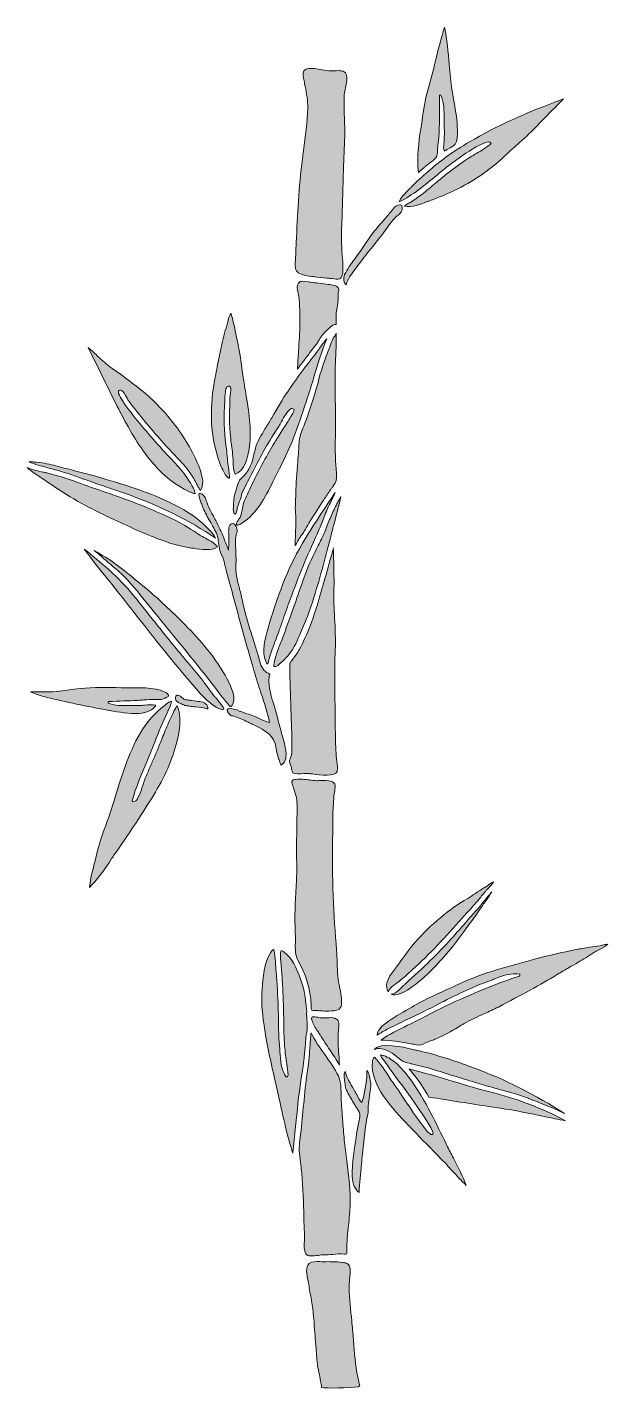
# Model space of a CAD drawing. Header units: inches. Extents: x 46 to 164, y -287 to -11.
import ezdxf

# ---------------------------------------------------------------- set-up
doc = ezdxf.new("R2010")
doc.units = ezdxf.units.IN
doc.header["$MEASUREMENT"] = 0
doc.layers.add('_U+0421_U+043B_U+043E_U+0439 1', color=7, linetype='Continuous')

# ---------------------------------------------------------------- blocks, each defined once
blk = doc.blocks.new('block 2')
at = {"layer": '_U+0421_U+043B_U+043E_U+0439 1', "true_color": 0xffffff}
h = blk.add_hatch(color=7, dxfattribs=at)
h.dxf.hatch_style = 2
edge = h.paths.add_edge_path()
edge.add_spline(control_points=[(126.43, -39.21), (126.61, -39.05), (126.79, -38.89), (126.96, -38.73), (127.19, -38.53), (127.45, -38.34), (127.73, -38.14), (128.19, -37.81), (128.67, -37.46), (128.96, -37.08), (129.27, -36.68), (129.28, -36.1), (129.29, -35.54), (129.3, -35.32), (129.3, -35.09), (129.33, -34.87), (129.36, -34.58), (129.4, -34.28), (129.43, -33.99), (129.51, -33.41), (129.58, -32.81), (129.61, -32.23), (129.7, -30.51), (129.69, -28.77), (129.68, -27.07), (129.68, -26.26), (129.67, -25.44), (129.68, -24.63), (129.68, -24.63), (129.68, -24.5), (129.68, -24.5), (129.69, -24.48), (129.7, -24.46), (129.71, -24.45), (129.71, -24.45), (129.71, -24.44), (129.71, -24.44), (129.73, -24.43), (129.75, -24.41), (129.78, -24.4), (129.85, -24.38), (129.91, -24.39), (129.96, -24.41), (129.96, -24.41), (130.02, -24.56), (130.02, -24.56), (130.63, -26.08), (130.64, -27.59), (130.65, -29.2), (130.65, -29.47), (130.65, -29.74), (130.66, -30.02), (130.66, -30.02), (130.66, -30.31), (130.66, -30.31), (130.68, -31.4), (130.7, -32.54), (130.64, -33.66), (130.63, -33.83), (130.61, -34.01), (130.59, -34.18), (130.53, -34.73), (130.48, -35.25), (130.68, -35.73), (130.9, -35.59), (131.14, -35.46), (131.4, -35.33), (131.97, -35.03), (132.55, -34.72), (132.86, -34.34), (133.33, -33.76), (133.32, -32.57), (133.32, -31.7), (133.32, -31.7), (133.32, -31.42), (133.32, -31.42), (133.32, -29.59), (132.98, -27.71), (132.65, -25.9), (132.51, -25.11), (132.36, -24.29), (132.24, -23.5), (131.98, -21.72), (131.82, -19.91), (131.67, -18.15), (131.45, -15.68), (131.23, -13.12), (130.72, -10.64), (130.01, -12.88), (129.45, -15.2), (128.9, -17.45), (128.42, -19.4), (127.92, -21.42), (127.34, -23.37), (127.34, -23.37), (127.34, -23.37), (127.34, -23.37), (126.76, -25.35), (126.46, -27.44), (126.17, -29.47), (126.08, -30.08), (125.99, -30.69), (125.9, -31.29), (125.5, -33.83), (125.1, -37.1), (125.42, -40.09), (125.76, -39.81), (126.1, -39.5), (126.43, -39.21)], knot_values=[0, 0, 0, 0, 1, 1, 1, 2, 2, 2, 3, 3, 3, 4, 4, 4, 5, 5, 5, 6, 6, 6, 7, 7, 7, 8, 8, 8, 9, 9, 9, 10, 10, 10, 11, 11, 11, 12, 12, 12, 13, 13, 13, 14, 14, 14, 15, 15, 15, 16, 16, 16, 17, 17, 17, 18, 18, 18, 19, 19, 19, 20, 20, 20, 21, 21, 21, 22, 22, 22, 23, 23, 23, 24, 24, 24, 25, 25, 25, 26, 26, 26, 27, 27, 27, 28, 28, 28, 29, 29, 29, 30, 30, 30, 31, 31, 31, 32, 32, 32, 33, 33, 33, 34, 34, 34, 35, 35, 35, 36, 36, 36, 36], degree=3, periodic=1)
h = blk.add_hatch(color=7, dxfattribs=at)
h.dxf.hatch_style = 2
edge = h.paths.add_edge_path()
edge.add_spline(control_points=[(103.81, -61.12), (103.95, -61.14), (104.08, -61.15), (104.2, -61.17), (105.08, -61.29), (105.99, -61.37), (106.86, -61.45), (106.86, -61.45), (107.33, -61.49), (107.33, -61.49), (107.49, -61.5), (107.7, -61.54), (107.92, -61.58), (108.46, -61.67), (109.2, -61.8), (109.53, -61.62), (109.91, -61.43), (110.31, -60.68), (110.1, -58.19), (109.95, -56.46), (109.79, -54.17), (109.88, -51.83), (109.88, -51.83), (109.93, -50.25), (109.93, -50.25), (110.04, -47.2), (110.15, -44.05), (110.21, -40.95), (110.24, -39.63), (110.3, -38.28), (110.35, -36.98), (110.46, -34.73), (110.56, -32.4), (110.49, -30.13), (110.48, -29.7), (110.46, -29.28), (110.44, -28.85), (110.39, -27.38), (110.33, -25.85), (110.43, -24.34), (110.46, -23.93), (110.56, -23.46), (110.67, -22.95), (110.88, -21.97), (111.12, -20.86), (110.8, -20.13), (110.46, -19.35), (109.42, -19.41), (108.5, -19.46), (108.23, -19.47), (107.97, -19.48), (107.74, -19.47), (107.18, -19.45), (106.59, -19.35), (105.96, -19.24), (104.9, -19.07), (103.81, -18.88), (102.9, -19.08), (102.59, -19.15), (102.37, -19.29), (102.24, -19.5), (101.94, -19.98), (102.12, -20.8), (102.29, -21.52), (102.33, -21.7), (102.37, -21.87), (102.4, -22.04), (102.4, -22.04), (102.51, -22.63), (102.51, -22.63), (102.79, -24.09), (103.06, -25.48), (103.02, -26.97), (102.96, -29.84), (102.56, -32.78), (102.17, -35.63), (102.1, -36.2), (102.02, -36.77), (101.95, -37.33), (101.22, -42.92), (100.95, -48.7), (100.7, -54.28), (100.63, -55.85), (100.55, -57.42), (100.47, -58.99), (100.38, -60.71), (102.36, -60.95), (103.81, -61.12)], knot_values=[0, 0, 0, 0, 1, 1, 1, 2, 2, 2, 3, 3, 3, 4, 4, 4, 5, 5, 5, 6, 6, 6, 7, 7, 7, 8, 8, 8, 9, 9, 9, 10, 10, 10, 11, 11, 11, 12, 12, 12, 13, 13, 13, 14, 14, 14, 15, 15, 15, 16, 16, 16, 17, 17, 17, 18, 18, 18, 19, 19, 19, 20, 20, 20, 21, 21, 21, 22, 22, 22, 23, 23, 23, 24, 24, 24, 25, 25, 25, 26, 26, 26, 27, 27, 27, 28, 28, 28, 29, 29, 29, 29], degree=3, periodic=1)
h = blk.add_hatch(color=7, dxfattribs=at)
h.dxf.hatch_style = 2
edge = h.paths.add_edge_path()
edge.add_spline(control_points=[(131.53, -38.69), (131.6, -38.64), (138.14, -33.67), (139.7, -33.89), (139.85, -33.91), (139.96, -33.97), (140.04, -34.08), (140.04, -34.08), (140.13, -34.21), (140.13, -34.21), (140.13, -34.21), (140.01, -34.32), (140.01, -34.32), (139.18, -35.04), (138.21, -35.6), (137.26, -36.15), (136.92, -36.35), (136.58, -36.55), (136.25, -36.75), (134.5, -37.83), (132.77, -39.06), (130.98, -40.51), (130.28, -41.07), (129.59, -41.66), (128.91, -42.22), (127.99, -42.99), (127.05, -43.79), (126.09, -44.54), (125.35, -45.11), (124.61, -45.63), (123.81, -46.12), (123.7, -46.19), (123.58, -46.25), (123.45, -46.32), (123.16, -46.48), (122.84, -46.66), (122.62, -46.88), (124.03, -47.23), (125.88, -46.51), (127.26, -45.98), (127.45, -45.91), (127.63, -45.84), (127.81, -45.77), (129.58, -45.12), (131.17, -44.45), (132.68, -43.73), (136.42, -41.97), (140.05, -39.48), (142.93, -36.72), (143.78, -35.9), (144.67, -35.1), (145.53, -34.33), (146.74, -33.26), (147.99, -32.14), (149.14, -30.95), (149.14, -30.95), (150.35, -29.7), (150.35, -29.7), (151.79, -28.21), (153.27, -26.68), (154.78, -25.18), (147.22, -27.93), (140.99, -30.77), (135.76, -33.87), (132.56, -35.76), (130.06, -37.53), (127.87, -39.46), (127.87, -39.46), (127.35, -39.92), (127.35, -39.92), (126.21, -40.92), (125.03, -41.96), (123.97, -43.06), (123.87, -43.17), (123.73, -43.3), (123.56, -43.46), (122.87, -44.12), (121.66, -45.29), (121.56, -46.05), (124.33, -44.62), (126.74, -42.63), (129.06, -40.7), (129.86, -40.04), (130.69, -39.35), (131.53, -38.69)], knot_values=[0, 0, 0, 0, 1, 1, 1, 2, 2, 2, 3, 3, 3, 4, 4, 4, 5, 5, 5, 6, 6, 6, 7, 7, 7, 8, 8, 8, 9, 9, 9, 10, 10, 10, 11, 11, 11, 12, 12, 12, 13, 13, 13, 14, 14, 14, 15, 15, 15, 16, 16, 16, 17, 17, 17, 18, 18, 18, 19, 19, 19, 20, 20, 20, 21, 21, 21, 22, 22, 22, 23, 23, 23, 24, 24, 24, 25, 25, 25, 26, 26, 26, 27, 27, 27, 28, 28, 28, 28], degree=3, periodic=1)
h = blk.add_hatch(color=7, dxfattribs=at)
h.dxf.hatch_style = 2
edge = h.paths.add_edge_path()
edge.add_spline(control_points=[(119.27, -51.06), (119.96, -50.08), (120.67, -49.09), (121.61, -48.52), (121.83, -48.26), (122.02, -48), (122.11, -47.64), (122.2, -47.28), (122.27, -46.72), (121.77, -46.64), (121.19, -46.55), (120.68, -47.04), (120.31, -47.43), (120.28, -47.51), (120.2, -47.62), (120, -47.86), (120, -47.86), (119.91, -47.96), (119.91, -47.96), (119.42, -48.56), (118.9, -49.16), (118.4, -49.73), (117.38, -50.9), (116.32, -52.11), (115.44, -53.41), (115.44, -53.41), (114.88, -54.23), (114.88, -54.23), (113.76, -55.87), (112.62, -57.55), (111.42, -59.14), (111.15, -59.69), (110.74, -60.15), (110.5, -60.73), (110.18, -61.53), (110.21, -62.45), (110.83, -62.81), (110.98, -62.21), (111.2, -61.64), (111.56, -61.12), (112.92, -59.16), (114.44, -57.26), (115.9, -55.42), (116.83, -54.25), (117.79, -53.05), (118.71, -51.84), (118.89, -51.59), (119.08, -51.33), (119.27, -51.06)], knot_values=[0, 0, 0, 0, 1, 1, 1, 2, 2, 2, 3, 3, 3, 4, 4, 4, 5, 5, 5, 6, 6, 6, 7, 7, 7, 8, 8, 8, 9, 9, 9, 10, 10, 10, 11, 11, 11, 12, 12, 12, 13, 13, 13, 14, 14, 14, 15, 15, 15, 16, 16, 16, 16], degree=3, periodic=1)
h = blk.add_hatch(color=7, dxfattribs=at)
h.dxf.hatch_style = 2
edge = h.paths.add_edge_path()
edge.add_spline(control_points=[(100.95, -79.89), (101.79, -78.78), (102.64, -77.68), (103.48, -76.57), (103.48, -76.57), (104.76, -74.9), (104.76, -74.9), (104.86, -74.77), (105, -74.54), (105.16, -74.28), (105.58, -73.6), (106.17, -72.66), (106.79, -72.18), (107.04, -71.91), (107.31, -71.65), (107.59, -71.42), (107.9, -71.18), (108.35, -70.76), (108.76, -70.84), (108.76, -70.18), (108.76, -69.51), (108.78, -68.85), (108.79, -68.36), (108.88, -67.89), (108.97, -67.43), (109.03, -67.09), (109.1, -66.73), (109.13, -66.38), (109.16, -66.11), (109.16, -65.85), (109.16, -65.59), (109.17, -65.16), (109.17, -64.71), (109.28, -64.25), (109.36, -63.89), (109.33, -63.61), (109.19, -63.41), (108.91, -63), (108.19, -62.9), (107.5, -62.8), (107.5, -62.8), (107.22, -62.75), (107.22, -62.75), (106.56, -62.65), (105.88, -62.58), (105.22, -62.5), (104.68, -62.44), (104.13, -62.38), (103.59, -62.3), (103.46, -62.28), (103.31, -62.26), (103.15, -62.23), (102.4, -62.09), (101.56, -61.94), (101.13, -62.47), (100.75, -62.94), (100.92, -63.75), (101.07, -64.46), (101.12, -64.68), (101.16, -64.9), (101.19, -65.1), (101.66, -68.76), (101.41, -72.58), (101.16, -76.27), (101.09, -77.46), (101.01, -78.69), (100.95, -79.89)], knot_values=[0, 0, 0, 0, 1, 1, 1, 2, 2, 2, 3, 3, 3, 4, 4, 4, 5, 5, 5, 6, 6, 6, 7, 7, 7, 8, 8, 8, 9, 9, 9, 10, 10, 10, 11, 11, 11, 12, 12, 12, 13, 13, 13, 14, 14, 14, 15, 15, 15, 16, 16, 16, 17, 17, 17, 18, 18, 18, 19, 19, 19, 20, 20, 20, 21, 21, 21, 22, 22, 22, 22], degree=3, periodic=1)
h = blk.add_hatch(color=7, dxfattribs=at)
h.dxf.hatch_style = 2
edge = h.paths.add_edge_path()
edge.add_spline(control_points=[(84.82, -97.72), (85.1, -98.63), (85.36, -99.5), (85.82, -100.31), (85.86, -100.38), (85.91, -100.47), (85.96, -100.57), (86.18, -100.99), (86.7, -101.98), (87.04, -102.01), (87.06, -102.01), (87.12, -102.01), (87.19, -101.91), (87.29, -101.71), (87.06, -100.32), (86.96, -99.73), (86.9, -99.41), (86.86, -99.15), (86.85, -99.03), (86.74, -97.64), (86.61, -96.38), (86.44, -95.17), (86.08, -92.63), (86.01, -89.64), (86.22, -86.28), (86.23, -86.25), (86.23, -86.18), (86.23, -86.09), (86.29, -84.42), (86.45, -83.65), (86.77, -83.42), (86.88, -83.35), (87, -83.34), (87.12, -83.38), (87.61, -83.55), (87.48, -84.23), (87.4, -84.72), (87.37, -84.84), (87.35, -84.95), (87.35, -85.03), (87.11, -88.16), (87.14, -91.19), (87.43, -94.05), (87.49, -94.62), (87.57, -95.21), (87.65, -95.78), (87.73, -96.37), (87.81, -96.99), (87.87, -97.6), (87.9, -97.93), (87.92, -98.28), (87.93, -98.66), (87.96, -99.56), (88, -100.49), (88.31, -101.22), (90.37, -100.39), (90.89, -97.97), (91.24, -95.55), (91.7, -92.01), (91.07, -88.34), (90.46, -84.79), (90.28, -83.73), (90.09, -82.64), (89.94, -81.58), (89.85, -80.95), (89.77, -80.32), (89.69, -79.7), (89.42, -77.73), (89.18, -75.88), (88.72, -73.97), (88.59, -73.41), (88.47, -72.81), (88.35, -72.23), (88.11, -71), (87.85, -69.74), (87.43, -68.6), (87.16, -69.13), (86.98, -69.81), (86.82, -70.41), (86.76, -70.65), (86.7, -70.88), (86.63, -71.09), (86.24, -72.41), (85.86, -73.88), (85.48, -75.57), (85.19, -76.87), (84.94, -78.2), (84.69, -79.48), (84.56, -80.16), (84.43, -80.83), (84.29, -81.51), (83.12, -87.34), (83.27, -92.68), (84.72, -97.38), (84.72, -97.38), (84.82, -97.72), (84.82, -97.72)], knot_values=[0, 0, 0, 0, 1, 1, 1, 2, 2, 2, 3, 3, 3, 4, 4, 4, 5, 5, 5, 6, 6, 6, 7, 7, 7, 8, 8, 8, 9, 9, 9, 10, 10, 10, 11, 11, 11, 12, 12, 12, 13, 13, 13, 14, 14, 14, 15, 15, 15, 16, 16, 16, 17, 17, 17, 18, 18, 18, 19, 19, 19, 20, 20, 20, 21, 21, 21, 22, 22, 22, 23, 23, 23, 24, 24, 24, 25, 25, 25, 26, 26, 26, 27, 27, 27, 28, 28, 28, 29, 29, 29, 30, 30, 30, 31, 31, 31, 32, 32, 32, 32], degree=3, periodic=1)
h = blk.add_hatch(color=7, dxfattribs=at)
h.dxf.hatch_style = 2
edge = h.paths.add_edge_path()
edge.add_spline(control_points=[(89.84, -101.83), (89.73, -101.93), (89.65, -102.01), (89.57, -102.07), (89.47, -102.16), (89.4, -102.23), (89.34, -102.29), (89.3, -102.3), (89.27, -102.33), (89.24, -102.38), (88.51, -104), (87.91, -106.02), (87.98, -107.87), (87.92, -108.34), (87.97, -108.82), (88.16, -109.24), (88.23, -109.38), (88.44, -109.33), (88.49, -109.2), (88.76, -108.33), (88.88, -107.49), (89.23, -106.64), (89.44, -106.12), (89.62, -105.62), (89.71, -105.08), (90.93, -102.52), (92.32, -99.79), (94.03, -96.66), (94.9, -95.06), (95.89, -93.5), (96.85, -91.99), (96.85, -91.99), (97.15, -91.51), (97.15, -91.51), (97.34, -91.22), (97.52, -90.88), (97.72, -90.52), (98.24, -89.57), (98.82, -88.51), (99.66, -87.9), (99.9, -87.93), (100.15, -87.94), (100.27, -88.12), (100.13, -88.81), (99.73, -89.4), (99.35, -89.98), (99.25, -90.13), (99.15, -90.28), (99.05, -90.43), (99.05, -90.43), (98.2, -91.78), (98.2, -91.78), (97.66, -92.65), (97.11, -93.52), (96.57, -94.39), (95.11, -96.72), (93.65, -99.39), (92.11, -102.53), (92.11, -102.53), (91.85, -103.05), (91.85, -103.05), (91.29, -104.19), (90.71, -105.37), (90.22, -106.56), (90.02, -107.06), (89.91, -107.64), (89.8, -108.19), (89.69, -108.8), (89.57, -109.43), (89.32, -109.97), (89.28, -110.06), (89.2, -110.18), (89.09, -110.33), (88.89, -110.63), (88.54, -111.13), (88.61, -111.37), (88.63, -111.41), (88.65, -111.46), (88.76, -111.5), (88.96, -111.58), (89.45, -111.33), (90.22, -110.76), (90.22, -110.76), (90.32, -110.69), (90.32, -110.69), (93.02, -108.75), (94.74, -105.27), (96.25, -102.2), (96.62, -101.45), (96.97, -100.74), (97.33, -100.06), (99.76, -95.46), (101.41, -90.48), (103, -85.66), (103.46, -84.3), (103.87, -82.9), (104.26, -81.54), (105.02, -78.95), (105.8, -76.29), (106.91, -73.76), (106.38, -74.31), (105.88, -75.02), (105.43, -75.67), (105.2, -76.01), (104.98, -76.33), (104.76, -76.61), (104.34, -77.16), (103.92, -77.71), (103.5, -78.25), (103.1, -78.76), (102.7, -79.28), (102.3, -79.79), (101.23, -81.2), (100.2, -82.69), (99.21, -84.12), (99.21, -84.12), (99.1, -84.28), (99.1, -84.28), (97.88, -86.05), (96.79, -87.93), (95.73, -89.75), (95.53, -90.11), (95.32, -90.47), (95.11, -90.83), (94.89, -91.2), (94.66, -91.58), (94.42, -91.97), (93.64, -93.23), (92.84, -94.54), (92.45, -95.92), (92.33, -96.35), (92.23, -96.77), (92.13, -97.18), (91.72, -98.85), (91.34, -100.43), (89.84, -101.83)], knot_values=[0, 0, 0, 0, 1, 1, 1, 2, 2, 2, 3, 3, 3, 4, 4, 4, 5, 5, 5, 6, 6, 6, 7, 7, 7, 8, 8, 8, 9, 9, 9, 10, 10, 10, 11, 11, 11, 12, 12, 12, 13, 13, 13, 14, 14, 14, 15, 15, 15, 16, 16, 16, 17, 17, 17, 18, 18, 18, 19, 19, 19, 20, 20, 20, 21, 21, 21, 22, 22, 22, 23, 23, 23, 24, 24, 24, 25, 25, 25, 26, 26, 26, 27, 27, 27, 28, 28, 28, 29, 29, 29, 30, 30, 30, 31, 31, 31, 32, 32, 32, 33, 33, 33, 34, 34, 34, 35, 35, 35, 36, 36, 36, 37, 37, 37, 38, 38, 38, 39, 39, 39, 40, 40, 40, 41, 41, 41, 42, 42, 42, 43, 43, 43, 44, 44, 44, 45, 45, 45, 45], degree=3, periodic=1)
h = blk.add_hatch(color=7, dxfattribs=at)
h.dxf.hatch_style = 2
edge = h.paths.add_edge_path()
edge.add_spline(control_points=[(101.62, -113.73), (101.63, -113.72), (101.64, -113.71), (101.65, -113.69), (101.9, -113.4), (102.11, -113.07), (102.32, -112.76), (102.67, -112.25), (102.95, -111.68), (103.23, -111.12), (104.1, -109.7), (105.02, -108.31), (105.96, -106.89), (105.96, -106.89), (106.28, -106.4), (106.28, -106.4), (106.73, -105.73), (107.18, -105.05), (107.63, -104.37), (107.73, -104.22), (107.86, -104.05), (107.99, -103.87), (108.26, -103.52), (108.57, -103.12), (108.68, -102.78), (108.96, -101.93), (108.84, -100.64), (108.73, -99.5), (108.69, -98.99), (108.64, -98.51), (108.63, -98.08), (108.59, -96.16), (108.61, -94.21), (108.62, -92.32), (108.64, -90.34), (108.65, -88.3), (108.6, -86.29), (108.53, -83.01), (108.57, -79.57), (108.75, -75.11), (108.78, -74.29), (108.78, -73.47), (108.78, -72.66), (108.73, -72.78), (108.69, -72.9), (108.63, -73.01), (108.53, -73.19), (108.39, -73.36), (108.24, -73.52), (107.89, -74.37), (107.55, -75.24), (107.22, -76.08), (107.22, -76.08), (107.16, -76.24), (107.16, -76.24), (106.59, -77.72), (105.87, -79.66), (105.37, -81.64), (104.52, -84.96), (103.46, -88.25), (102.22, -91.44), (102.22, -91.44), (102.06, -91.85), (102.06, -91.85), (101.66, -92.86), (101.31, -93.74), (101.27, -94.85), (101.21, -96.34), (101.08, -97.85), (100.96, -99.31), (100.96, -99.31), (100.87, -100.33), (100.87, -100.33), (100.68, -102.7), (100.59, -104.54), (100.57, -106.29), (100.57, -106.83), (100.56, -107.38), (100.51, -107.92), (100.72, -110.45), (100.53, -113.13), (100.47, -115.7), (100.82, -115.07), (101.2, -114.42), (101.62, -113.73)], knot_values=[0, 0, 0, 0, 1, 1, 1, 2, 2, 2, 3, 3, 3, 4, 4, 4, 5, 5, 5, 6, 6, 6, 7, 7, 7, 8, 8, 8, 9, 9, 9, 10, 10, 10, 11, 11, 11, 12, 12, 12, 13, 13, 13, 14, 14, 14, 15, 15, 15, 16, 16, 16, 17, 17, 17, 18, 18, 18, 19, 19, 19, 20, 20, 20, 21, 21, 21, 22, 22, 22, 23, 23, 23, 24, 24, 24, 25, 25, 25, 26, 26, 26, 27, 27, 27, 28, 28, 28, 28], degree=3, periodic=1)
h = blk.add_hatch(color=7, dxfattribs=at)
h.dxf.hatch_style = 2
edge = h.paths.add_edge_path()
edge.add_spline(control_points=[(66.34, -91.01), (68.33, -94.64), (70.09, -97.23), (72.04, -99.4), (73.46, -100.98), (74.73, -102.13), (76.05, -103.01), (76.05, -103.01), (76.12, -103.06), (76.12, -103.06), (79.08, -105.06), (79.98, -105.17), (80.24, -105.09), (79.97, -103.78), (78.68, -102.04), (77.91, -100.98), (77.12, -99.91), (76.16, -98.91), (75.23, -97.95), (74.7, -97.4), (74.16, -96.84), (73.65, -96.27), (73.65, -96.27), (73.08, -95.62), (73.08, -95.62), (70.66, -92.89), (68.17, -90.08), (66.01, -87.05), (64.4, -84.79), (64.67, -84.43), (64.76, -84.32), (64.87, -84.17), (65.07, -84.15), (65.35, -84.26), (65.72, -84.4), (66.05, -85), (66.45, -85.77), (66.58, -86.03), (66.7, -86.27), (66.79, -86.39), (67.15, -86.91), (67.54, -87.4), (68, -87.98), (70.15, -90.69), (72.43, -93.36), (74.75, -95.92), (75.2, -96.41), (75.67, -96.9), (76.12, -97.37), (77.08, -98.37), (78.07, -99.4), (78.91, -100.54), (79.53, -101.37), (80.02, -102.25), (80.43, -102.99), (80.49, -103.1), (80.56, -103.24), (80.63, -103.38), (80.82, -103.76), (81.05, -104.23), (81.32, -104.5), (82.71, -102.59), (80.43, -98.23), (79.68, -96.78), (78.14, -93.83), (76.1, -90.93), (73.79, -88.39), (72, -86.43), (69.94, -84.58), (67.51, -82.73), (66.24, -81.77), (64.93, -80.82), (63.66, -79.9), (63.66, -79.9), (62.91, -79.36), (62.91, -79.36), (62.01, -78.7), (61.19, -77.94), (60.4, -77.19), (59.81, -76.64), (59.2, -76.07), (58.56, -75.56), (59.57, -77.52), (60.55, -79.53), (61.5, -81.48), (63.04, -84.63), (64.63, -87.9), (66.34, -91.01)], knot_values=[0, 0, 0, 0, 1, 1, 1, 2, 2, 2, 3, 3, 3, 4, 4, 4, 5, 5, 5, 6, 6, 6, 7, 7, 7, 8, 8, 8, 9, 9, 9, 10, 10, 10, 11, 11, 11, 12, 12, 12, 13, 13, 13, 14, 14, 14, 15, 15, 15, 16, 16, 16, 17, 17, 17, 18, 18, 18, 19, 19, 19, 20, 20, 20, 21, 21, 21, 22, 22, 22, 23, 23, 23, 24, 24, 24, 25, 25, 25, 26, 26, 26, 27, 27, 27, 28, 28, 28, 29, 29, 29, 29], degree=3, periodic=1)
h = blk.add_hatch(color=7, dxfattribs=at)
h.dxf.hatch_style = 2
edge = h.paths.add_edge_path()
edge.add_spline(control_points=[(51.46, -100.16), (53.53, -100.72), (55.46, -101.41), (57.5, -102.14), (57.5, -102.14), (57.6, -102.18), (57.6, -102.18), (59.06, -102.7), (60.55, -103.21), (61.99, -103.7), (63.3, -104.15), (64.66, -104.61), (65.99, -105.08), (72.96, -107.55), (78.98, -110.52), (84.37, -114.15), (83.92, -113.19), (82.73, -112.09), (81.97, -111.39), (81.97, -111.39), (81.78, -111.21), (81.78, -111.21), (80.77, -110.26), (79.45, -109.3), (77.96, -108.44), (77.96, -108.44), (77.96, -108.44), (77.96, -108.44), (72.95, -105.52), (67.26, -103.78), (62.23, -102.26), (60.12, -101.61), (57.94, -101.05), (55.84, -100.51), (54.59, -100.19), (53.31, -99.86), (52.05, -99.52), (50.89, -99.2), (49.62, -98.89), (48.14, -98.77), (47.87, -98.74), (47.57, -98.73), (47.27, -98.72), (47.03, -98.72), (46.79, -98.71), (46.56, -98.69), (47.77, -99.21), (49.12, -99.56), (50.44, -99.9), (50.79, -99.99), (51.13, -100.07), (51.46, -100.16)], knot_values=[0, 0, 0, 0, 1, 1, 1, 2, 2, 2, 3, 3, 3, 4, 4, 4, 5, 5, 5, 6, 6, 6, 7, 7, 7, 8, 8, 8, 9, 9, 9, 10, 10, 10, 11, 11, 11, 12, 12, 12, 13, 13, 13, 14, 14, 14, 15, 15, 15, 16, 16, 16, 17, 17, 17, 17], degree=3, periodic=1)
h = blk.add_hatch(color=7, dxfattribs=at)
h.dxf.hatch_style = 2
edge = h.paths.add_edge_path()
edge.add_spline(control_points=[(48.52, -101.54), (49.47, -102.23), (50.47, -102.89), (51.43, -103.52), (51.86, -103.81), (52.29, -104.09), (52.72, -104.38), (56.58, -106.98), (60.65, -108.93), (64.48, -110.7), (68.08, -112.37), (71.09, -113.74), (74.28, -114.87), (75.95, -115.46), (77.74, -115.9), (79.46, -116.16), (79.6, -116.18), (79.75, -116.2), (79.91, -116.22), (81.35, -116.45), (83.74, -116.83), (84.75, -115.89), (84.31, -115.25), (83.25, -114.69), (82.31, -114.19), (81.88, -113.96), (81.47, -113.74), (81.16, -113.53), (79.43, -112.39), (77.98, -111.45), (76.31, -110.61), (73, -108.95), (69.4, -107.45), (65, -105.87), (63.87, -105.47), (62.73, -105.07), (61.59, -104.68), (59.91, -104.1), (58.17, -103.51), (56.48, -102.87), (54.22, -102.02), (51.93, -101.4), (50.2, -100.96), (50.04, -100.91), (49.8, -100.86), (49.51, -100.8), (48.26, -100.53), (47.03, -100.23), (46.24, -99.87), (46.73, -100.36), (47.47, -100.84), (47.99, -101.18), (48.19, -101.32), (48.38, -101.44), (48.52, -101.54)], knot_values=[0, 0, 0, 0, 1, 1, 1, 2, 2, 2, 3, 3, 3, 4, 4, 4, 5, 5, 5, 6, 6, 6, 7, 7, 7, 8, 8, 8, 9, 9, 9, 10, 10, 10, 11, 11, 11, 12, 12, 12, 13, 13, 13, 14, 14, 14, 15, 15, 15, 16, 16, 16, 17, 17, 17, 18, 18, 18, 18], degree=3, periodic=1)
h = blk.add_hatch(color=7, dxfattribs=at)
h.dxf.hatch_style = 2
edge = h.paths.add_edge_path()
edge.add_spline(control_points=[(96.4, -155.79), (96.53, -156.24), (96.62, -156.7), (96.7, -157.14), (96.82, -157.76), (96.94, -158.4), (97.18, -159.03), (97.18, -159.03), (97.21, -159.11), (97.21, -159.11), (97.33, -159.45), (97.46, -159.8), (97.59, -160.14), (97.97, -159.91), (98.28, -159.6), (98.46, -159.17), (98.81, -158.32), (98.57, -157.08), (98.42, -156.2), (98.42, -156.2), (98.42, -156.2), (98.42, -156.2), (98.08, -154.99), (97.75, -153.77), (97.44, -152.58), (96.94, -150.71), (96.43, -148.79), (95.85, -146.91), (95.65, -146.24), (95.4, -145.36), (95.28, -144.47), (95.15, -143.51), (95.09, -142.07), (95.37, -141.71), (94.89, -141.5), (94.45, -141.24), (94.14, -140.88), (93.5, -140.13), (93.23, -138.93), (93.01, -138), (93, -137.97), (93.01, -137.95), (93.01, -137.92), (92.73, -137.09), (92.47, -136.26), (92.22, -135.43), (91.93, -134.49), (91.63, -133.52), (91.31, -132.58), (90.68, -130.72), (90.23, -128.78), (89.81, -126.91), (89.69, -126.41), (89.58, -125.9), (89.46, -125.4), (89.36, -124.96), (89.24, -124.53), (89.13, -124.1), (88.73, -122.6), (88.32, -121.04), (88.48, -119.51), (88.56, -118.72), (88.51, -117.86), (88.47, -117.03), (88.45, -116.56), (88.43, -116.06), (88.43, -115.6), (88.43, -115.45), (88.43, -115.3), (88.42, -115.15), (88.41, -114.74), (88.4, -114.33), (88.47, -113.95), (88.48, -113.87), (88.49, -113.81), (88.5, -113.76), (88.52, -113.52), (88.57, -113.28), (88.68, -113.07), (88.72, -112.72), (88.74, -112.36), (88.63, -112.03), (88.54, -111.76), (88.31, -111.37), (88.04, -111.26), (87.59, -111.09), (87.21, -111.39), (87.12, -111.82), (87.05, -112.15), (87.04, -112.5), (87.01, -112.85), (87.07, -114.1), (87.09, -115.35), (86.98, -116.57), (86.66, -115.73), (86.35, -114.95), (86.04, -114.19), (85.94, -113.79), (85.77, -113.4), (85.56, -113.04), (85.45, -112.79), (85.35, -112.54), (85.24, -112.3), (84.91, -111.52), (84.49, -110.76), (84.08, -110.02), (83.47, -108.91), (82.84, -107.77), (82.49, -106.57), (82.45, -106.46), (82.43, -106.35), (82.42, -106.25), (82.26, -105.81), (81.76, -105.23), (81.34, -105.09), (80.79, -104.91), (81.03, -105.76), (81.12, -106.02), (81.2, -106.31), (81.28, -106.59), (81.37, -106.87), (81.52, -107.13), (81.64, -107.46), (81.75, -107.78), (81.83, -108.01), (81.91, -108.23), (82, -108.43), (82.21, -108.89), (82.45, -109.35), (82.68, -109.8), (82.75, -109.92), (82.81, -110.05), (82.88, -110.18), (83.27, -110.68), (83.54, -111.23), (83.81, -111.8), (84.03, -112.26), (84.29, -112.69), (84.55, -113.12), (84.97, -114.18), (84.9, -115.19), (85.16, -116.3), (85.33, -117.04), (85.69, -117.73), (86, -118.43), (86.08, -118.79), (86.15, -119.15), (86.19, -119.35), (86.23, -119.56), (86.26, -119.72), (86.29, -119.81), (86.39, -120.19), (86.48, -120.56), (86.58, -120.93), (86.81, -121.8), (87.04, -122.71), (87.3, -123.59), (87.83, -125.47), (88.35, -127.4), (88.85, -129.26), (89.53, -131.81), (90.24, -134.45), (91.01, -137.03), (91.3, -137.98), (91.57, -138.96), (91.84, -139.9), (92.24, -141.35), (92.66, -142.84), (93.14, -144.29), (93.29, -144.75), (93.45, -145.21), (93.61, -145.68), (94.26, -147.6), (94.94, -149.57), (95.27, -151.51), (94.6, -151.35), (93.9, -151.03), (93.21, -150.71), (92.84, -150.54), (92.5, -150.38), (92.16, -150.25), (91.68, -150.06), (91.18, -149.89), (90.7, -149.74), (90.02, -149.51), (89.31, -149.28), (88.67, -148.98), (88.67, -148.97), (88.67, -148.97), (88.67, -148.97), (88.23, -148.86), (87.78, -148.78), (87.34, -148.7), (86.55, -148.57), (86.63, -149.23), (86.97, -149.62), (87.15, -149.81), (87.36, -149.98), (87.58, -150.13), (87.77, -150.15), (87.96, -150.18), (88.16, -150.25), (89.05, -150.55), (89.93, -150.97), (90.78, -151.38), (91.03, -151.5), (91.28, -151.62), (91.54, -151.73), (91.54, -151.73), (91.64, -151.78), (91.64, -151.78), (93.5, -152.64), (95.81, -153.71), (96.4, -155.79)], knot_values=[0, 0, 0, 0, 1, 1, 1, 2, 2, 2, 3, 3, 3, 4, 4, 4, 5, 5, 5, 6, 6, 6, 7, 7, 7, 8, 8, 8, 9, 9, 9, 10, 10, 10, 11, 11, 11, 12, 12, 12, 13, 13, 13, 14, 14, 14, 15, 15, 15, 16, 16, 16, 17, 17, 17, 18, 18, 18, 19, 19, 19, 20, 20, 20, 21, 21, 21, 22, 22, 22, 23, 23, 23, 24, 24, 24, 25, 25, 25, 26, 26, 26, 27, 27, 27, 28, 28, 28, 29, 29, 29, 30, 30, 30, 31, 31, 31, 32, 32, 32, 33, 33, 33, 34, 34, 34, 35, 35, 35, 36, 36, 36, 37, 37, 37, 38, 38, 38, 39, 39, 39, 40, 40, 40, 41, 41, 41, 42, 42, 42, 43, 43, 43, 44, 44, 44, 45, 45, 45, 46, 46, 46, 47, 47, 47, 48, 48, 48, 49, 49, 49, 50, 50, 50, 51, 51, 51, 52, 52, 52, 53, 53, 53, 54, 54, 54, 55, 55, 55, 56, 56, 56, 57, 57, 57, 58, 58, 58, 59, 59, 59, 60, 60, 60, 61, 61, 61, 62, 62, 62, 63, 63, 63, 64, 64, 64, 65, 65, 65, 66, 66, 66, 67, 67, 67, 68, 68, 68, 69, 69, 69, 70, 70, 70, 71, 71, 71, 71], degree=3, periodic=1)
h = blk.add_hatch(color=7, dxfattribs=at)
h.dxf.hatch_style = 2
edge = h.paths.add_edge_path()
edge.add_spline(control_points=[(95.23, -131.62), (94.6, -133.68), (93.81, -136.25), (94.28, -138.33), (94.39, -138.86), (94.64, -139.49), (94.82, -139.6), (94.85, -139.62), (94.88, -139.64), (94.91, -139.66), (94.93, -139.64), (94.95, -139.63), (94.97, -139.62), (95.05, -139.52), (95.18, -138.86), (95.23, -138.58), (95.27, -138.39), (95.3, -138.23), (95.33, -138.16), (95.54, -137.48), (95.79, -136.79), (96, -136.2), (96.15, -135.81), (96.29, -135.42), (96.44, -135.03), (96.68, -134.39), (96.92, -133.75), (97.15, -133.11), (97.42, -132.35), (97.68, -131.6), (97.95, -130.84), (98.46, -129.42), (98.96, -127.99), (99.48, -126.57), (101.1, -122.1), (102.88, -117.77), (104.91, -113.34), (105.33, -112.44), (105.7, -111.49), (106.06, -110.58), (106.45, -109.61), (106.84, -108.6), (107.29, -107.64), (107.69, -106.8), (108.14, -105.84), (108.61, -104.91), (106.34, -108.28), (104, -111.76), (101.91, -115.3), (98.75, -120.65), (96.83, -126.31), (95.37, -131.15), (95.37, -131.15), (95.23, -131.62), (95.23, -131.62)], knot_values=[0, 0, 0, 0, 1, 1, 1, 2, 2, 2, 3, 3, 3, 4, 4, 4, 5, 5, 5, 6, 6, 6, 7, 7, 7, 8, 8, 8, 9, 9, 9, 10, 10, 10, 11, 11, 11, 12, 12, 12, 13, 13, 13, 14, 14, 14, 15, 15, 15, 16, 16, 16, 17, 17, 17, 18, 18, 18, 18], degree=3, periodic=1)
h = blk.add_hatch(color=7, dxfattribs=at)
h.dxf.hatch_style = 2
edge = h.paths.add_edge_path()
edge.add_spline(control_points=[(96.41, -140.19), (96.49, -140.21), (96.97, -140.18), (98.8, -138.21), (98.8, -138.21), (98.83, -138.18), (98.83, -138.18), (100.01, -136.91), (100.7, -135.36), (101.37, -133.86), (102.52, -131.26), (103.47, -128.75), (104.26, -126.19), (105.61, -121.81), (106.78, -117.58), (107.75, -113.59), (107.75, -113.59), (107.75, -113.59), (107.75, -113.59), (107.97, -112.66), (108.23, -111.7), (108.48, -110.77), (108.91, -109.14), (109.36, -107.46), (109.7, -105.79), (109.69, -105.82), (109.68, -105.84), (109.67, -105.86), (109.54, -106.11), (109.4, -106.36), (109.26, -106.6), (109.11, -106.86), (108.95, -107.12), (108.82, -107.4), (108.39, -108.27), (107.97, -109.13), (107.6, -110.03), (107.41, -110.49), (107.23, -110.95), (107.05, -111.42), (106.66, -112.4), (106.27, -113.41), (105.79, -114.38), (105.58, -114.8), (105.36, -115.23), (105.15, -115.65), (104.23, -117.49), (103.27, -119.4), (102.56, -121.38), (101.89, -123.24), (101.23, -125.13), (100.6, -126.97), (100.6, -126.97), (100.29, -127.85), (100.29, -127.85), (99.58, -129.91), (98.86, -131.91), (98.16, -133.77), (97.99, -134.23), (97.81, -134.69), (97.63, -135.14), (97.3, -135.98), (96.95, -136.85), (96.68, -137.72), (96.68, -137.72), (96.59, -137.99), (96.59, -137.99), (96.44, -138.48), (96.27, -138.98), (96.22, -139.47), (96.21, -139.55), (96.2, -139.62), (96.19, -139.69), (96.14, -140.1), (96.13, -140.14), (96.41, -140.19)], knot_values=[0, 0, 0, 0, 1, 1, 1, 2, 2, 2, 3, 3, 3, 4, 4, 4, 5, 5, 5, 6, 6, 6, 7, 7, 7, 8, 8, 8, 9, 9, 9, 10, 10, 10, 11, 11, 11, 12, 12, 12, 13, 13, 13, 14, 14, 14, 15, 15, 15, 16, 16, 16, 17, 17, 17, 18, 18, 18, 19, 19, 19, 20, 20, 20, 21, 21, 21, 22, 22, 22, 23, 23, 23, 24, 24, 24, 25, 25, 25, 25], degree=3, periodic=1)
h = blk.add_hatch(color=7, dxfattribs=at)
h.dxf.hatch_style = 2
edge = h.paths.add_edge_path()
edge.add_spline(control_points=[(84.21, -146.3), (83.8, -145.76), (83.4, -145.22), (83.01, -144.69), (82.52, -144.03), (82.03, -143.36), (81.52, -142.7), (80.66, -141.59), (79.73, -140.5), (78.82, -139.44), (78.28, -138.81), (77.71, -138.15), (77.17, -137.49), (75.19, -135.09), (73.23, -132.62), (71.33, -130.24), (70.12, -128.72), (68.91, -127.2), (67.69, -125.69), (64.84, -122.15), (61.15, -119.03), (57.77, -116.39), (59.15, -118.25), (60.61, -120.06), (62.03, -121.83), (62.94, -122.97), (63.89, -124.14), (64.8, -125.31), (68.3, -129.82), (71.64, -134.04), (74.99, -138.21), (76.14, -139.63), (77.34, -141.05), (78.5, -142.42), (79.02, -143.04), (79.55, -143.66), (80.07, -144.28), (81.15, -145.58), (82.34, -146.92), (83.66, -147.86), (83.66, -147.86), (83.69, -147.88), (83.69, -147.88), (84.89, -148.74), (85.67, -149.04), (86.01, -148.78), (86.09, -148.61), (85.61, -147.92), (84.59, -146.75), (84.42, -146.55), (84.28, -146.39), (84.21, -146.3)], knot_values=[0, 0, 0, 0, 1, 1, 1, 2, 2, 2, 3, 3, 3, 4, 4, 4, 5, 5, 5, 6, 6, 6, 7, 7, 7, 8, 8, 8, 9, 9, 9, 10, 10, 10, 11, 11, 11, 12, 12, 12, 13, 13, 13, 14, 14, 14, 15, 15, 15, 16, 16, 16, 17, 17, 17, 17], degree=3, periodic=1)
h = blk.add_hatch(color=7, dxfattribs=at)
h.dxf.hatch_style = 2
edge = h.paths.add_edge_path()
edge.add_spline(control_points=[(77.15, -130.67), (74.34, -127.89), (71.74, -125.53), (69.19, -123.43), (69.19, -123.43), (68.41, -122.79), (68.41, -122.79), (65.7, -120.56), (62.9, -118.26), (59.79, -116.69), (59.9, -116.77), (60, -116.84), (60.1, -116.92), (60.23, -117.01), (60.35, -117.1), (60.46, -117.19), (61.05, -117.67), (61.63, -118.2), (62.19, -118.7), (62.19, -118.7), (62.53, -119.01), (62.53, -119.01), (62.97, -119.41), (63.44, -119.8), (63.88, -120.17), (64.78, -120.92), (65.71, -121.7), (66.51, -122.6), (68.23, -124.52), (69.88, -126.56), (71.47, -128.54), (71.47, -128.54), (72.36, -129.65), (72.36, -129.65), (73.54, -131.11), (74.73, -132.56), (75.92, -134.02), (78.86, -137.61), (81.9, -141.33), (84.74, -145.08), (84.74, -145.08), (85.09, -145.55), (85.09, -145.55), (85.64, -146.29), (86.22, -147.06), (86.85, -147.75), (86.92, -147.83), (86.99, -147.92), (87.05, -147.99), (87.27, -148.28), (87.33, -148.33), (87.57, -148.21), (87.83, -148.09), (88.01, -147.42), (88.05, -146.98), (88.19, -145.15), (86.87, -142.92), (85.91, -141.3), (85.91, -141.3), (85.84, -141.19), (85.84, -141.19), (83.42, -137.1), (79.92, -133.42), (77.15, -130.67)], knot_values=[0, 0, 0, 0, 1, 1, 1, 2, 2, 2, 3, 3, 3, 4, 4, 4, 5, 5, 5, 6, 6, 6, 7, 7, 7, 8, 8, 8, 9, 9, 9, 10, 10, 10, 11, 11, 11, 12, 12, 12, 13, 13, 13, 14, 14, 14, 15, 15, 15, 16, 16, 16, 17, 17, 17, 18, 18, 18, 19, 19, 19, 20, 20, 20, 21, 21, 21, 21], degree=3, periodic=1)
h = blk.add_hatch(color=7, dxfattribs=at)
h.dxf.hatch_style = 2
edge = h.paths.add_edge_path()
edge.add_spline(control_points=[(99.52, -158.71), (99.43, -158.93), (99.34, -159.16), (99.33, -159.35), (99.32, -159.55), (99.44, -159.85), (99.55, -160.12), (99.6, -160.25), (99.65, -160.37), (99.68, -160.47), (99.71, -160.57), (99.74, -160.72), (99.77, -160.88), (99.82, -161.15), (99.92, -161.64), (100.03, -161.73), (100.32, -161.95), (101.48, -161.9), (102.24, -161.87), (102.52, -161.86), (102.78, -161.85), (102.98, -161.85), (103.07, -161.85), (103.15, -161.85), (103.22, -161.85), (103.4, -161.87), (103.66, -161.9), (103.97, -161.94), (105.5, -162.13), (108.69, -162.53), (108.95, -161.42), (109.1, -160.78), (109, -160.05), (108.91, -159.34), (108.87, -159.04), (108.82, -158.72), (108.8, -158.42), (108.74, -157.56), (108.71, -156.68), (108.67, -155.83), (108.67, -155.83), (108.65, -155.41), (108.65, -155.41), (108.61, -154.3), (108.61, -153.17), (108.61, -152.07), (108.61, -151.27), (108.61, -150.44), (108.59, -149.62), (108.48, -144.91), (108.41, -140.98), (108.59, -136.89), (108.69, -134.73), (108.58, -132.52), (108.47, -130.4), (108.37, -128.42), (108.26, -126.38), (108.33, -124.37), (108.4, -121.99), (108.26, -119.61), (108.26, -117.23), (108.26, -116.91), (108.15, -116.45), (108.23, -116.15), (107.68, -118.22), (107.09, -120.29), (106.51, -122.31), (106.21, -123.35), (105.92, -124.39), (105.62, -125.43), (104.29, -130.19), (102.91, -133.79), (101.3, -136.76), (100.94, -137.43), (100.51, -138), (100.07, -138.6), (100.07, -138.6), (99.81, -138.95), (99.81, -138.95), (99.73, -139.06), (99.66, -139.14), (99.61, -139.2), (99.43, -139.42), (99.43, -139.42), (99.39, -139.9), (99.36, -140.35), (99.38, -140.82), (99.4, -141.28), (99.41, -141.5), (99.42, -141.72), (99.42, -141.93), (99.45, -143.76), (99.51, -145.63), (99.57, -147.43), (99.57, -147.43), (99.63, -149.16), (99.63, -149.16), (99.65, -149.76), (99.67, -150.37), (99.69, -150.97), (99.75, -152.65), (99.81, -154.38), (99.82, -156.08), (99.82, -156.08), (99.82, -156.25), (99.82, -156.25), (99.83, -156.88), (99.84, -157.53), (99.71, -158.16), (99.68, -158.34), (99.6, -158.53), (99.52, -158.71)], knot_values=[0, 0, 0, 0, 1, 1, 1, 2, 2, 2, 3, 3, 3, 4, 4, 4, 5, 5, 5, 6, 6, 6, 7, 7, 7, 8, 8, 8, 9, 9, 9, 10, 10, 10, 11, 11, 11, 12, 12, 12, 13, 13, 13, 14, 14, 14, 15, 15, 15, 16, 16, 16, 17, 17, 17, 18, 18, 18, 19, 19, 19, 20, 20, 20, 21, 21, 21, 22, 22, 22, 23, 23, 23, 24, 24, 24, 25, 25, 25, 26, 26, 26, 27, 27, 27, 28, 28, 28, 29, 29, 29, 30, 30, 30, 31, 31, 31, 32, 32, 32, 33, 33, 33, 34, 34, 34, 35, 35, 35, 36, 36, 36, 37, 37, 37, 37], degree=3, periodic=1)
h = blk.add_hatch(color=7, dxfattribs=at)
h.dxf.hatch_style = 2
edge = h.paths.add_edge_path()
edge.add_spline(control_points=[(62.94, -149.07), (64.87, -149.41), (66.86, -149.76), (68.82, -149.66), (70.55, -149.57), (71.69, -149.03), (72.29, -148.01), (71.6, -147.88), (70.79, -147.94), (70.01, -148), (69.62, -148.03), (69.26, -148.06), (68.91, -148.07), (68.91, -148.07), (68.29, -148.08), (68.29, -148.08), (67.57, -148.09), (66.82, -148.11), (66.09, -148.1), (66.09, -148.1), (65.82, -148.09), (65.82, -148.09), (64.72, -148.08), (63.76, -148.07), (62.66, -147.59), (62.66, -147.59), (62.65, -147.58), (62.65, -147.58), (62.61, -147.45), (62.66, -147.34), (62.75, -147.25), (64.83, -147.19), (66.72, -147.13), (68.63, -147.03), (69.05, -147), (69.46, -146.97), (69.87, -146.94), (70.62, -146.89), (71.39, -146.84), (72.15, -146.83), (72.37, -146.82), (72.56, -146.83), (72.74, -146.84), (73.27, -146.86), (73.62, -146.87), (74.14, -146.56), (74.27, -146.49), (74.39, -146.43), (74.5, -146.38), (74.8, -146.23), (74.87, -146.2), (74.84, -145.98), (74.79, -145.62), (73.66, -145.1), (72.9, -144.89), (71.5, -144.49), (69.95, -144.5), (68.46, -144.51), (68.04, -144.51), (67.62, -144.51), (67.21, -144.51), (66.56, -144.5), (65.9, -144.48), (65.25, -144.47), (62.51, -144.41), (59.68, -144.34), (56.93, -144.62), (56.19, -144.69), (55.43, -144.8), (54.7, -144.91), (53.84, -145.03), (52.96, -145.16), (52.08, -145.23), (51.18, -145.31), (50.27, -145.3), (49.38, -145.29), (48.59, -145.28), (47.77, -145.27), (46.96, -145.33), (46.98, -145.33), (46.99, -145.34), (47.01, -145.35), (47.15, -145.42), (47.29, -145.48), (47.37, -145.51), (47.37, -145.51), (47.76, -145.65), (47.76, -145.65), (48.56, -145.93), (49.38, -146.22), (50.21, -146.42), (54.07, -147.38), (58.2, -148.24), (62.84, -149.05), (62.84, -149.05), (62.94, -149.07), (62.94, -149.07)], knot_values=[0, 0, 0, 0, 1, 1, 1, 2, 2, 2, 3, 3, 3, 4, 4, 4, 5, 5, 5, 6, 6, 6, 7, 7, 7, 8, 8, 8, 9, 9, 9, 10, 10, 10, 11, 11, 11, 12, 12, 12, 13, 13, 13, 14, 14, 14, 15, 15, 15, 16, 16, 16, 17, 17, 17, 18, 18, 18, 19, 19, 19, 20, 20, 20, 21, 21, 21, 22, 22, 22, 23, 23, 23, 24, 24, 24, 25, 25, 25, 26, 26, 26, 27, 27, 27, 28, 28, 28, 29, 29, 29, 30, 30, 30, 31, 31, 31, 32, 32, 32, 32], degree=3, periodic=1)
h = blk.add_hatch(color=7, dxfattribs=at)
h.dxf.hatch_style = 2
edge = h.paths.add_edge_path()
edge.add_spline(control_points=[(81.21, -147.26), (80.71, -147.28), (80.14, -147.17), (79.58, -147.07), (79.3, -147.01), (79.03, -146.96), (78.78, -146.93), (78.71, -146.92), (78.62, -146.91), (78.53, -146.91), (78.39, -146.9), (78.22, -146.89), (78.12, -146.85), (77.9, -146.77), (77.77, -146.64), (77.61, -146.49), (77.46, -146.36), (77.32, -146.22), (77.1, -146.11), (76.97, -146.04), (76.8, -146.03), (76.65, -146.01), (76.56, -146), (76.47, -146), (76.4, -145.98), (76.23, -146.3), (76.14, -146.63), (76.33, -146.98), (76.51, -147.32), (76.86, -147.49), (77.19, -147.63), (77.52, -147.78), (77.85, -147.9), (78.16, -148.08), (78.39, -148.07), (78.73, -148.14), (78.91, -148.17), (78.98, -148.19), (79.05, -148.2), (79.11, -148.21), (79.52, -148.28), (79.95, -148.32), (80.4, -148.36), (81.21, -148.44), (82.03, -148.52), (82.71, -148.75), (82.74, -148.76), (82.77, -148.77), (82.8, -148.79), (82.99, -147.98), (81.96, -147.3), (81.21, -147.26)], knot_values=[0, 0, 0, 0, 1, 1, 1, 2, 2, 2, 3, 3, 3, 4, 4, 4, 5, 5, 5, 6, 6, 6, 7, 7, 7, 8, 8, 8, 9, 9, 9, 10, 10, 10, 11, 11, 11, 12, 12, 12, 13, 13, 13, 14, 14, 14, 15, 15, 15, 16, 16, 16, 17, 17, 17, 17], degree=3, periodic=1)
h = blk.add_hatch(color=7, dxfattribs=at)
h.dxf.hatch_style = 2
edge = h.paths.add_edge_path()
edge.add_spline(control_points=[(76.59, -148.17), (76.45, -148.18), (76.14, -148.83), (76.01, -149.11), (76.01, -149.11), (75.71, -149.74), (75.71, -149.74), (75.36, -150.47), (75, -151.23), (74.67, -151.99), (74.23, -153.01), (73.81, -154.05), (73.41, -155.06), (73.08, -155.88), (72.75, -156.72), (72.4, -157.54), (72.09, -158.29), (71.76, -159.02), (71.44, -159.76), (70.94, -160.9), (70.43, -162.07), (69.96, -163.24), (69.89, -163.42), (69.79, -163.74), (69.68, -164.11), (69.04, -166.12), (68.45, -167.77), (67.62, -167.56), (67.62, -167.56), (67.61, -167.56), (67.61, -167.56), (67.55, -167.51), (67.51, -167.45), (67.48, -167.39), (67.48, -167.39), (67.49, -167.35), (67.49, -167.35), (68.24, -164.62), (69.35, -162), (70.42, -159.45), (70.97, -158.15), (71.54, -156.81), (72.05, -155.47), (72.83, -153.42), (73.74, -151.39), (74.61, -149.42), (74.61, -149.42), (74.67, -149.28), (74.67, -149.28), (74.7, -149.23), (74.73, -149.15), (74.78, -149.05), (75.48, -147.63), (75.5, -147.28), (75.45, -147.2), (75.44, -147.19), (75.42, -147.19), (75.41, -147.19), (75.26, -147.19), (74.9, -147.41), (74.33, -147.85), (74.26, -147.91), (74.19, -147.96), (74.14, -148), (69.93, -151.02), (67.73, -155.88), (66.12, -160.23), (65.37, -162.28), (64.71, -164.4), (64.08, -166.46), (63.39, -168.68), (62.68, -170.97), (61.84, -173.2), (61.07, -175.23), (60.43, -177.41), (59.89, -179.84), (59.79, -180.28), (59.67, -180.72), (59.56, -181.18), (59.24, -182.42), (58.92, -183.7), (58.86, -184.93), (60.37, -183.47), (61.63, -181.6), (62.86, -179.78), (63.28, -179.16), (63.68, -178.57), (64.09, -177.99), (65.69, -175.73), (67.2, -173.49), (68.7, -171.15), (68.7, -171.15), (68.7, -171.15), (68.7, -171.15), (68.7, -171.15), (69.28, -170.25), (69.28, -170.25), (71.51, -166.79), (73.82, -163.21), (75.25, -159.41), (76.46, -156.22), (77.73, -152.12), (76.82, -148.68), (76.7, -148.21), (76.59, -148.17), (76.59, -148.17)], knot_values=[0, 0, 0, 0, 1, 1, 1, 2, 2, 2, 3, 3, 3, 4, 4, 4, 5, 5, 5, 6, 6, 6, 7, 7, 7, 8, 8, 8, 9, 9, 9, 10, 10, 10, 11, 11, 11, 12, 12, 12, 13, 13, 13, 14, 14, 14, 15, 15, 15, 16, 16, 16, 17, 17, 17, 18, 18, 18, 19, 19, 19, 20, 20, 20, 21, 21, 21, 22, 22, 22, 23, 23, 23, 24, 24, 24, 25, 25, 25, 26, 26, 26, 27, 27, 27, 28, 28, 28, 29, 29, 29, 30, 30, 30, 31, 31, 31, 32, 32, 32, 33, 33, 33, 34, 34, 34, 35, 35, 35, 35], degree=3, periodic=1)
h = blk.add_hatch(color=7, dxfattribs=at)
h.dxf.hatch_style = 2
edge = h.paths.add_edge_path()
edge.add_spline(control_points=[(109.84, -208.64), (109.93, -207.5), (109.71, -206.33), (109.48, -205.19), (109.34, -204.44), (109.19, -203.67), (109.13, -202.9), (109.06, -202.01), (109.02, -201.11), (108.98, -200.23), (108.95, -199.39), (108.91, -198.52), (108.85, -197.67), (108.33, -190.8), (107.83, -182.71), (108.07, -174.85), (108.09, -174.13), (108.08, -173.39), (108.08, -172.68), (108.07, -171.65), (108.07, -170.59), (108.13, -169.55), (108.13, -169.55), (108.16, -169.24), (108.16, -169.24), (108.21, -168.48), (108.26, -167.7), (108.28, -166.92), (108.3, -166.53), (108.37, -166.12), (108.43, -165.71), (108.51, -165.24), (108.6, -164.74), (108.58, -164.31), (108.54, -163.29), (107.16, -163.25), (105.63, -163.29), (105.35, -163.3), (105.09, -163.3), (104.89, -163.3), (104.39, -163.28), (103.87, -163.21), (103.37, -163.15), (102.48, -163.03), (101.57, -162.92), (100.7, -163.05), (100.61, -163.05), (100.51, -163.06), (100.42, -163.06), (100.39, -163.07), (100.36, -163.08), (100.33, -163.09), (100.17, -163.11), (100.02, -163.17), (99.91, -163.3), (99.74, -163.49), (99.79, -163.68), (99.89, -163.86), (99.97, -164.3), (100.11, -164.71), (100.27, -165.14), (100.38, -165.45), (100.49, -165.77), (100.58, -166.1), (100.83, -167.02), (100.92, -168.19), (100.87, -169.57), (100.84, -170.56), (100.83, -171.56), (100.81, -172.53), (100.8, -173.55), (100.79, -174.6), (100.75, -175.63), (100.71, -176.73), (100.74, -177.86), (100.77, -178.94), (100.8, -180.01), (100.83, -181.12), (100.79, -182.21), (100.75, -183.33), (100.69, -184.47), (100.63, -185.57), (100.57, -186.63), (100.51, -187.72), (100.47, -188.8), (100.39, -190.91), (100.45, -193.05), (100.52, -194.9), (100.53, -195.29), (100.52, -195.69), (100.52, -196.11), (100.49, -197.41), (100.47, -198.75), (101.08, -199.79), (102.66, -202.46), (103.53, -205.42), (103.74, -208.84), (103.75, -209.06), (103.75, -209.23), (103.75, -209.38), (103.75, -209.87), (103.75, -209.87), (104.44, -209.87), (104.84, -209.88), (105.25, -209.91), (105.65, -209.93), (106.15, -209.96), (106.67, -209.99), (107.17, -209.99), (107.17, -209.99), (107.32, -209.98), (107.32, -209.98), (108.69, -209.96), (109.74, -209.85), (109.84, -208.64)], knot_values=[0, 0, 0, 0, 1, 1, 1, 2, 2, 2, 3, 3, 3, 4, 4, 4, 5, 5, 5, 6, 6, 6, 7, 7, 7, 8, 8, 8, 9, 9, 9, 10, 10, 10, 11, 11, 11, 12, 12, 12, 13, 13, 13, 14, 14, 14, 15, 15, 15, 16, 16, 16, 17, 17, 17, 18, 18, 18, 19, 19, 19, 20, 20, 20, 21, 21, 21, 22, 22, 22, 23, 23, 23, 24, 24, 24, 25, 25, 25, 26, 26, 26, 27, 27, 27, 28, 28, 28, 29, 29, 29, 30, 30, 30, 31, 31, 31, 32, 32, 32, 33, 33, 33, 34, 34, 34, 35, 35, 35, 36, 36, 36, 37, 37, 37, 38, 38, 38, 38], degree=3, periodic=1)
h = blk.add_hatch(color=7, dxfattribs=at)
h.dxf.hatch_style = 2
edge = h.paths.add_edge_path()
edge.add_spline(control_points=[(139.39, -184.58), (139.13, -184.77), (138.89, -184.94), (138.7, -185.04), (138.11, -185.38), (137.55, -185.76), (137, -186.14), (136.49, -186.48), (135.97, -186.84), (135.43, -187.15), (131.66, -189.34), (127.91, -192.46), (124.87, -195.94), (123.74, -197.24), (122.72, -198.65), (121.73, -200.02), (121.73, -200.02), (121.24, -200.69), (121.24, -200.69), (121.12, -200.86), (120.98, -201.04), (120.83, -201.23), (119.83, -202.55), (118.45, -204.35), (119.2, -205.81), (119.25, -205.9), (119.3, -205.98), (119.35, -206.06), (119.38, -205.89), (119.49, -205.71), (119.62, -205.54), (119.92, -205.1), (120.43, -204.75), (120.93, -204.4), (121.17, -204.23), (121.4, -204.07), (121.59, -203.91), (122.42, -203.21), (123.27, -202.47), (124.18, -201.65), (127.77, -198.42), (130.89, -194.98), (134.3, -191.15), (134.66, -190.74), (135.03, -190.34), (135.39, -189.94), (136.15, -189.11), (136.94, -188.24), (137.67, -187.36), (138.17, -186.74), (138.67, -186.13), (139.17, -185.52), (139.3, -185.36), (139.48, -185.18), (139.66, -184.99), (140.01, -184.63), (140.42, -184.2), (140.63, -183.8), (140.27, -183.95), (139.77, -184.31), (139.39, -184.58)], knot_values=[0, 0, 0, 0, 1, 1, 1, 2, 2, 2, 3, 3, 3, 4, 4, 4, 5, 5, 5, 6, 6, 6, 7, 7, 7, 8, 8, 8, 9, 9, 9, 10, 10, 10, 11, 11, 11, 12, 12, 12, 13, 13, 13, 14, 14, 14, 15, 15, 15, 16, 16, 16, 17, 17, 17, 18, 18, 18, 19, 19, 19, 20, 20, 20, 20], degree=3, periodic=1)
h = blk.add_hatch(color=7, dxfattribs=at)
h.dxf.hatch_style = 2
edge = h.paths.add_edge_path()
edge.add_spline(control_points=[(136.94, -189.83), (136.01, -190.85), (135.09, -191.91), (134.2, -192.93), (133.47, -193.78), (132.71, -194.65), (131.95, -195.49), (129.46, -198.26), (126.54, -201.12), (122.75, -204.5), (122.61, -204.62), (122.45, -204.78), (122.26, -204.97), (121.6, -205.64), (120.76, -206.48), (120.05, -206.53), (120, -206.53), (119.95, -206.53), (119.89, -206.53), (120.03, -206.6), (120.18, -206.65), (120.34, -206.67), (121.97, -206.91), (124.98, -204.9), (128.6, -201.16), (130.88, -198.81), (132.98, -196.26), (135.19, -193.14), (135.55, -192.63), (135.92, -192.13), (136.28, -191.63), (137.02, -190.62), (137.78, -189.57), (138.48, -188.5), (138.67, -188.21), (138.89, -187.91), (139.13, -187.58), (139.54, -187.02), (139.99, -186.41), (140.3, -185.8), (139.8, -186.39), (139.31, -186.99), (138.83, -187.59), (138.22, -188.34), (137.6, -189.11), (136.94, -189.83)], knot_values=[0, 0, 0, 0, 1, 1, 1, 2, 2, 2, 3, 3, 3, 4, 4, 4, 5, 5, 5, 6, 6, 6, 7, 7, 7, 8, 8, 8, 9, 9, 9, 10, 10, 10, 11, 11, 11, 12, 12, 12, 13, 13, 13, 14, 14, 14, 15, 15, 15, 15], degree=3, periodic=1)
h = blk.add_hatch(color=7, dxfattribs=at)
h.dxf.hatch_style = 2
edge = h.paths.add_edge_path()
edge.add_spline(control_points=[(102.64, -215.56), (102.65, -215.36), (102.67, -215.15), (102.69, -214.94), (102.69, -214.89), (102.7, -214.84), (102.7, -214.79), (103.05, -213.45), (102.89, -211.96), (102.8, -210.58), (102.85, -209.97), (102.74, -209.12), (102.65, -208.46), (102.61, -208.15), (102.57, -207.86), (102.55, -207.63), (102.47, -206.59), (102.23, -205.5), (101.81, -204.23), (101.19, -202.37), (100.33, -199.82), (98.65, -198.37), (98.37, -198.13), (97.83, -197.66), (97.67, -197.73), (97.65, -197.74), (97.54, -197.82), (97.53, -198.33), (97.49, -199.32), (97.59, -200.34), (97.68, -201.33), (97.71, -201.69), (97.74, -202.05), (97.77, -202.4), (97.9, -204.26), (98.01, -206.23), (98.1, -208.81), (98.14, -209.83), (98.15, -210.87), (98.16, -211.87), (98.17, -213.59), (98.19, -215.36), (98.35, -217.08), (98.46, -218.28), (98.61, -219.51), (98.76, -220.69), (98.85, -221.44), (98.95, -222.2), (99.03, -222.95), (98.95, -223.14), (98.85, -223.34), (98.73, -223.37), (98.71, -223.36), (98.69, -223.35), (98.68, -223.34), (97.61, -221.98), (97.49, -219.96), (97.39, -218.17), (97.36, -217.7), (97.33, -217.26), (97.29, -216.85), (97.13, -215.24), (97.12, -213.59), (97.1, -211.99), (97.09, -211.12), (97.08, -210.21), (97.05, -209.32), (96.96, -206.86), (96.81, -204.4), (96.61, -201.99), (96.57, -201.5), (96.54, -201.02), (96.51, -200.53), (96.46, -199.77), (96.41, -198.99), (96.32, -198.24), (96.24, -197.55), (96.12, -197.49), (96.12, -197.49), (96.12, -197.49), (96.11, -197.49), (96.11, -197.49), (96.09, -197.49), (95.94, -197.52), (95.51, -198.16), (94.19, -200.13), (93.94, -203.42), (93.79, -205.39), (93.62, -207.54), (93.74, -209.91), (94.17, -212.84), (94.71, -216.56), (95.56, -220.3), (96.39, -223.92), (96.66, -225.12), (96.93, -226.32), (97.2, -227.52), (97.2, -227.52), (97.49, -228.89), (97.49, -228.89), (97.94, -230.93), (98.4, -233.04), (98.91, -235.1), (99.06, -235.73), (99.27, -236.37), (99.47, -236.99), (99.66, -237.58), (99.85, -238.19), (100.01, -238.8), (100.22, -236.98), (100.4, -235.13), (100.57, -233.34), (100.87, -230.27), (101.18, -227.1), (101.66, -224.02), (102.18, -220.68), (102.49, -217.99), (102.64, -215.56)], knot_values=[0, 0, 0, 0, 1, 1, 1, 2, 2, 2, 3, 3, 3, 4, 4, 4, 5, 5, 5, 6, 6, 6, 7, 7, 7, 8, 8, 8, 9, 9, 9, 10, 10, 10, 11, 11, 11, 12, 12, 12, 13, 13, 13, 14, 14, 14, 15, 15, 15, 16, 16, 16, 17, 17, 17, 18, 18, 18, 19, 19, 19, 20, 20, 20, 21, 21, 21, 22, 22, 22, 23, 23, 23, 24, 24, 24, 25, 25, 25, 26, 26, 26, 27, 27, 27, 28, 28, 28, 29, 29, 29, 30, 30, 30, 31, 31, 31, 32, 32, 32, 33, 33, 33, 34, 34, 34, 35, 35, 35, 36, 36, 36, 37, 37, 37, 38, 38, 38, 39, 39, 39, 39], degree=3, periodic=1)
h = blk.add_hatch(color=7, dxfattribs=at)
h.dxf.hatch_style = 2
edge = h.paths.add_edge_path()
edge.add_spline(control_points=[(163.76, -196.46), (163.44, -196.46), (162.94, -196.58), (162.66, -196.64), (162.48, -196.69), (162.33, -196.72), (162.23, -196.74), (161.53, -196.83), (160.82, -196.95), (160.13, -197.06), (160.13, -197.06), (159.75, -197.12), (159.75, -197.12), (158.85, -197.26), (157.91, -197.41), (157, -197.6), (154.62, -198.07), (152.49, -198.56), (150.49, -199.09), (150.49, -199.09), (149.22, -199.42), (149.22, -199.42), (144.07, -200.77), (138.75, -202.17), (133.86, -204.41), (133.29, -204.67), (132.73, -204.93), (132.17, -205.18), (129.57, -206.36), (127.11, -207.47), (124.65, -208.85), (123.13, -209.7), (121.51, -210.63), (119.93, -211.68), (119.93, -211.68), (119.8, -211.76), (119.8, -211.76), (118.82, -212.41), (117.03, -213.59), (117.11, -214.84), (117.32, -214.77), (117.72, -214.49), (117.9, -214.36), (118.05, -214.26), (118.18, -214.17), (118.28, -214.12), (118.83, -213.82), (119.39, -213.54), (119.93, -213.26), (119.93, -213.26), (120.44, -213.01), (120.44, -213.01), (121.82, -212.31), (122.99, -211.73), (124.18, -211.19), (126.27, -210.24), (128.34, -209.17), (130.34, -208.14), (130.34, -208.14), (130.57, -208.02), (130.57, -208.02), (134.3, -206.08), (137.37, -204.72), (140.2, -203.71), (140.51, -203.6), (140.81, -203.49), (141.12, -203.37), (142.69, -202.77), (144.31, -202.16), (145.95, -202.53), (145.95, -202.53), (145.97, -202.53), (145.97, -202.53), (145.99, -202.65), (145.96, -202.79), (145.9, -202.89), (141.77, -204.24), (137.37, -206.01), (132.05, -208.45), (130.47, -209.17), (128.88, -210), (127.36, -210.79), (126.22, -211.38), (125.05, -211.99), (123.89, -212.56), (123.89, -212.56), (123.24, -212.87), (123.24, -212.87), (121.32, -213.8), (119.5, -214.68), (117.8, -215.88), (119.7, -215.93), (121.88, -216.18), (123.98, -216.62), (124.14, -216.65), (124.29, -216.68), (124.43, -216.72), (125.15, -216.89), (125.72, -217.02), (126.41, -216.66), (126.98, -216.36), (127.52, -216.16), (128.09, -215.95), (128.39, -215.84), (128.7, -215.73), (129.02, -215.59), (130.53, -214.97), (132.03, -214.08), (133.49, -213.23), (133.91, -212.98), (134.32, -212.74), (134.72, -212.51), (136.03, -211.76), (137.43, -211.12), (138.78, -210.5), (139.72, -210.08), (140.68, -209.63), (141.61, -209.16), (146.32, -206.74), (150.12, -204.65), (153.54, -202.57), (154.33, -202.09), (155.15, -201.62), (155.93, -201.17), (156.53, -200.83), (157.12, -200.48), (157.71, -200.13), (158.78, -199.5), (159.84, -198.85), (160.97, -198.13), (161.27, -197.94), (161.61, -197.76), (161.98, -197.58), (162.64, -197.24), (163.31, -196.9), (163.76, -196.46), (163.76, -196.46), (163.76, -196.46), (163.76, -196.46)], knot_values=[0, 0, 0, 0, 1, 1, 1, 2, 2, 2, 3, 3, 3, 4, 4, 4, 5, 5, 5, 6, 6, 6, 7, 7, 7, 8, 8, 8, 9, 9, 9, 10, 10, 10, 11, 11, 11, 12, 12, 12, 13, 13, 13, 14, 14, 14, 15, 15, 15, 16, 16, 16, 17, 17, 17, 18, 18, 18, 19, 19, 19, 20, 20, 20, 21, 21, 21, 22, 22, 22, 23, 23, 23, 24, 24, 24, 25, 25, 25, 26, 26, 26, 27, 27, 27, 28, 28, 28, 29, 29, 29, 30, 30, 30, 31, 31, 31, 32, 32, 32, 33, 33, 33, 34, 34, 34, 35, 35, 35, 36, 36, 36, 37, 37, 37, 38, 38, 38, 39, 39, 39, 40, 40, 40, 41, 41, 41, 42, 42, 42, 43, 43, 43, 44, 44, 44, 45, 45, 45, 46, 46, 46, 46], degree=3, periodic=1)
h = blk.add_hatch(color=7, dxfattribs=at)
h.dxf.hatch_style = 2
edge = h.paths.add_edge_path()
edge.add_spline(control_points=[(109.27, -213.46), (109.37, -212.56), (109.45, -211.78), (108.54, -211.45), (108.04, -211.27), (107.49, -211.31), (106.92, -211.35), (106.46, -211.38), (105.99, -211.41), (105.53, -211.33), (105.53, -211.33), (105.3, -211.29), (105.3, -211.29), (104.97, -211.22), (104.6, -211.15), (104.3, -211.15), (104.11, -211.15), (103.95, -211.18), (103.87, -211.27), (103.75, -211.41), (103.81, -211.73), (103.89, -211.97), (104.12, -212.67), (104.6, -213.39), (105.05, -214.08), (105.22, -214.33), (105.39, -214.58), (105.53, -214.81), (106.16, -215.84), (106.84, -216.87), (107.5, -217.86), (108.15, -218.84), (108.81, -219.85), (109.44, -220.87), (109.41, -220.19), (109.37, -219.52), (109.32, -218.87), (109.21, -217.25), (109.1, -215.57), (109.23, -213.88), (109.24, -213.74), (109.26, -213.6), (109.27, -213.46)], knot_values=[0, 0, 0, 0, 1, 1, 1, 2, 2, 2, 3, 3, 3, 4, 4, 4, 5, 5, 5, 6, 6, 6, 7, 7, 7, 8, 8, 8, 9, 9, 9, 10, 10, 10, 11, 11, 11, 12, 12, 12, 13, 13, 13, 14, 14, 14, 14], degree=3, periodic=1)
h = blk.add_hatch(color=7, dxfattribs=at)
h.dxf.hatch_style = 2
edge = h.paths.add_edge_path()
edge.add_spline(control_points=[(105.16, -259.49), (105.59, -259.43), (106, -259.37), (106.33, -259.38), (106.88, -259.4), (107.46, -259.34), (108.03, -259.28), (108.8, -259.21), (109.6, -259.13), (110.35, -259.23), (110.61, -259.26), (110.78, -259.24), (110.86, -259.17), (110.98, -259.06), (110.96, -258.77), (110.94, -258.44), (110.93, -258.27), (110.92, -258.07), (110.93, -257.86), (110.97, -256.91), (111.02, -255.77), (111.15, -254.61), (111.15, -254.61), (111.21, -254), (111.21, -254), (111.37, -252.56), (111.54, -251.07), (111.6, -249.63), (111.72, -246.55), (111.31, -243.38), (110.92, -240.3), (110.74, -238.92), (110.55, -237.48), (110.42, -236.08), (110.29, -234.69), (110.18, -233.28), (110.08, -231.91), (110.01, -230.97), (109.94, -230.03), (109.86, -229.08), (109.82, -228.55), (109.81, -227.95), (109.8, -227.33), (109.79, -225.88), (109.77, -224.24), (109.22, -223.13), (108.48, -221.65), (107.49, -220.24), (106.53, -218.87), (105.52, -217.43), (104.48, -215.95), (103.72, -214.36), (103.58, -215.34), (103.52, -216.37), (103.46, -217.37), (103.4, -218.32), (103.34, -219.29), (103.22, -220.23), (103.22, -220.23), (102.73, -223.95), (102.73, -223.95), (102.45, -226.06), (102.25, -228.22), (102.05, -230.31), (101.86, -232.35), (101.66, -234.45), (101.39, -236.51), (101.2, -238.03), (101.4, -239.59), (101.61, -241.11), (101.68, -241.68), (101.76, -242.27), (101.81, -242.84), (102.1, -245.84), (102.19, -248.83), (102.24, -251.61), (102.25, -252.36), (102.28, -253.12), (102.31, -253.86), (102.33, -254.44), (102.35, -255.03), (102.37, -255.62), (102.38, -255.91), (102.36, -256.24), (102.34, -256.58), (102.3, -257.47), (102.25, -258.48), (102.66, -259.16), (103.02, -259.78), (104.16, -259.62), (105.16, -259.49)], knot_values=[0, 0, 0, 0, 1, 1, 1, 2, 2, 2, 3, 3, 3, 4, 4, 4, 5, 5, 5, 6, 6, 6, 7, 7, 7, 8, 8, 8, 9, 9, 9, 10, 10, 10, 11, 11, 11, 12, 12, 12, 13, 13, 13, 14, 14, 14, 15, 15, 15, 16, 16, 16, 17, 17, 17, 18, 18, 18, 19, 19, 19, 20, 20, 20, 21, 21, 21, 22, 22, 22, 23, 23, 23, 24, 24, 24, 25, 25, 25, 26, 26, 26, 27, 27, 27, 28, 28, 28, 29, 29, 29, 30, 30, 30, 30], degree=3, periodic=1)
h = blk.add_hatch(color=7, dxfattribs=at)
h.dxf.hatch_style = 2
edge = h.paths.add_edge_path()
edge.add_spline(control_points=[(121.35, -219.46), (122.15, -220.11), (122.54, -220.33), (123.58, -220.57), (123.81, -220.62), (124.04, -220.67), (124.27, -220.73), (125.02, -220.89), (125.8, -221.06), (126.55, -221.28), (128.74, -221.89), (130.95, -222.59), (133.09, -223.26), (134.51, -223.71), (135.99, -224.18), (137.44, -224.61), (138.59, -224.96), (139.78, -225.28), (140.92, -225.59), (142.87, -226.11), (144.88, -226.65), (146.82, -227.35), (148.11, -227.81), (149.39, -228.34), (150.63, -228.85), (151.32, -229.13), (152, -229.41), (152.69, -229.68), (153.49, -230), (154.25, -230.37), (154.98, -230.77), (149.37, -227.05), (142.95, -223.82), (136.24, -221.34), (133.05, -220.16), (129.23, -218.83), (125.04, -217.92), (124.85, -217.88), (124.62, -217.82), (124.35, -217.76), (122.16, -217.25), (117.82, -216.23), (116.45, -217.77), (116.8, -217.63), (117.15, -217.57), (117.49, -217.57), (118.99, -217.57), (120.45, -218.74), (121.35, -219.46)], knot_values=[0, 0, 0, 0, 1, 1, 1, 2, 2, 2, 3, 3, 3, 4, 4, 4, 5, 5, 5, 6, 6, 6, 7, 7, 7, 8, 8, 8, 9, 9, 9, 10, 10, 10, 11, 11, 11, 12, 12, 12, 13, 13, 13, 14, 14, 14, 15, 15, 15, 16, 16, 16, 16], degree=3, periodic=1)
h = blk.add_hatch(color=7, dxfattribs=at)
h.dxf.hatch_style = 2
edge = h.paths.add_edge_path()
edge.add_spline(control_points=[(131.18, -237.16), (131.18, -237.16), (131.06, -236.91), (131.06, -236.91), (130.05, -234.84), (129.02, -232.71), (127.93, -230.65), (126.72, -228.34), (125.27, -225.68), (123.41, -223.3), (122.52, -222.16), (121.53, -220.99), (120.42, -220.14), (119.68, -219.57), (118.61, -218.85), (117.74, -218.94), (117.79, -219.11), (118.01, -219.5), (118.76, -220.43), (118.84, -220.52), (118.89, -220.59), (118.91, -220.62), (119.53, -221.51), (120.1, -222.33), (120.68, -223.11), (121.03, -223.58), (121.38, -224.05), (121.74, -224.53), (122.43, -225.45), (123.14, -226.4), (123.81, -227.36), (123.81, -227.36), (123.96, -227.58), (123.96, -227.58), (128.54, -234.09), (128.44, -234.61), (128.4, -234.81), (128.38, -234.91), (128.32, -234.96), (128.28, -234.98), (127.82, -235.27), (126.77, -234.17), (122.28, -227.41), (121.82, -226.71), (121.46, -226.16), (121.32, -225.97), (120.72, -225.17), (120.15, -224.3), (119.59, -223.46), (118.64, -222.02), (117.67, -220.55), (116.54, -219.3), (116.24, -219.58), (116.14, -219.95), (116.12, -220.22), (115.65, -225.09), (120.15, -229.74), (123.43, -233.14), (123.77, -233.48), (124.09, -233.82), (124.4, -234.14), (126.06, -235.88), (127.9, -237.78), (130.19, -240.1), (130.88, -240.8), (131.55, -241.54), (132.2, -242.26), (133.14, -243.29), (134.1, -244.35), (135.12, -245.3), (134.38, -243.43), (133.43, -241.58), (132.51, -239.79), (132.06, -238.93), (131.6, -238.03), (131.18, -237.16)], knot_values=[0, 0, 0, 0, 1, 1, 1, 2, 2, 2, 3, 3, 3, 4, 4, 4, 5, 5, 5, 6, 6, 6, 7, 7, 7, 8, 8, 8, 9, 9, 9, 10, 10, 10, 11, 11, 11, 12, 12, 12, 13, 13, 13, 14, 14, 14, 15, 15, 15, 16, 16, 16, 17, 17, 17, 18, 18, 18, 19, 19, 19, 20, 20, 20, 21, 21, 21, 22, 22, 22, 23, 23, 23, 24, 24, 24, 25, 25, 25, 25], degree=3, periodic=1)
h = blk.add_hatch(color=7, dxfattribs=at)
h.dxf.hatch_style = 2
edge = h.paths.add_edge_path()
edge.add_spline(control_points=[(114.98, -222.01), (115.01, -222.23), (115.02, -222.45), (115.02, -222.65), (114.97, -224.49), (114.48, -226.85), (114, -228.54), (113.61, -228.17), (113.25, -227.48), (112.95, -226.92), (112.82, -226.68), (112.7, -226.46), (112.59, -226.28), (112.25, -225.71), (111.92, -225.12), (111.61, -224.55), (111.48, -224.31), (111.34, -224.07), (111.21, -223.82), (110.95, -223.36), (110.78, -222.85), (110.67, -222.31), (110.42, -222.18), (110.42, -222.68), (110.42, -222.99), (110.41, -223.34), (110.44, -223.7), (110.49, -224.04), (110.56, -224.59), (110.63, -225.17), (110.72, -225.75), (110.89, -226.06), (111.06, -226.37), (111.23, -226.68), (111.69, -227.52), (112.16, -228.38), (112.69, -229.19), (112.75, -229.3), (112.83, -229.41), (112.9, -229.52), (113.21, -229.97), (113.52, -230.43), (113.57, -230.94), (113.62, -231.47), (113.47, -232.1), (113.33, -232.7), (113.26, -232.99), (113.2, -233.27), (113.15, -233.53), (113.15, -233.53), (113.06, -234.09), (113.06, -234.09), (112.71, -236.21), (112.36, -238.38), (112.13, -240.55), (112.07, -242.06), (111.84, -243.68), (112.32, -245.12), (112.52, -245.73), (112.9, -246.33), (113.41, -246.76), (113.55, -244.84), (113.73, -242.93), (113.9, -241.05), (113.9, -241.05), (113.97, -240.31), (113.97, -240.31), (114.21, -237.77), (114.49, -235.32), (114.78, -233.02), (114.85, -232.51), (114.94, -231.89), (115.12, -231.22), (115.25, -230.76), (115.25, -230.35), (115.27, -229.91), (115.27, -229.7), (115.28, -229.49), (115.29, -229.26), (115.4, -227.88), (115.62, -226.45), (115.83, -225.24), (115.8, -224.82), (115.74, -224.4), (115.68, -223.99), (115.62, -223.63), (115.46, -222.19), (114.98, -222.01)], knot_values=[0, 0, 0, 0, 1, 1, 1, 2, 2, 2, 3, 3, 3, 4, 4, 4, 5, 5, 5, 6, 6, 6, 7, 7, 7, 8, 8, 8, 9, 9, 9, 10, 10, 10, 11, 11, 11, 12, 12, 12, 13, 13, 13, 14, 14, 14, 15, 15, 15, 16, 16, 16, 17, 17, 17, 18, 18, 18, 19, 19, 19, 20, 20, 20, 21, 21, 21, 22, 22, 22, 23, 23, 23, 24, 24, 24, 25, 25, 25, 26, 26, 26, 27, 27, 27, 28, 28, 28, 29, 29, 29, 29], degree=3, periodic=1)
h = blk.add_hatch(color=7, dxfattribs=at)
h.dxf.hatch_style = 2
edge = h.paths.add_edge_path()
edge.add_spline(control_points=[(132.47, -224.23), (129.57, -223.35), (126.57, -222.45), (123.57, -221.71), (125.05, -223.44), (126.42, -225.4), (127.55, -227.4), (131.75, -228.1), (136.02, -228.75), (140.15, -229.37), (140.15, -229.37), (141.98, -229.65), (141.98, -229.65), (145.01, -230.11), (148.04, -230.74), (150.97, -231.35), (152.36, -231.64), (153.79, -231.94), (155.22, -232.21), (150.64, -229.77), (145.74, -227.85), (140.96, -226.65), (138.1, -225.93), (135.24, -225.07), (132.47, -224.23)], knot_values=[0, 0, 0, 0, 1, 1, 1, 2, 2, 2, 3, 3, 3, 4, 4, 4, 5, 5, 5, 6, 6, 6, 7, 7, 7, 8, 8, 8, 8], degree=3, periodic=1)
h = blk.add_hatch(color=7, dxfattribs=at)
h.dxf.hatch_style = 2
edge = h.paths.add_edge_path()
edge.add_spline(control_points=[(113.35, -285.09), (112.75, -282.62), (112.56, -280.21), (112.36, -277.66), (112.33, -277.28), (112.3, -276.9), (112.27, -276.51), (112.17, -275.25), (112.05, -273.99), (111.93, -272.73), (111.73, -270.57), (111.53, -268.33), (111.39, -266.12), (111.36, -265.59), (111.43, -264.99), (111.5, -264.36), (111.61, -263.4), (111.73, -262.41), (111.45, -261.66), (111.24, -261.07), (110.88, -261.03), (110.33, -260.97), (110.22, -260.96), (110.1, -260.95), (109.97, -260.93), (108.71, -260.74), (107.52, -260.75), (106.26, -260.77), (106.26, -260.77), (106.18, -260.77), (106.18, -260.77), (105.98, -260.77), (105.77, -260.76), (105.54, -260.75), (104.75, -260.72), (103.85, -260.68), (103.32, -261.13), (102.5, -261.84), (102.84, -263.45), (103.08, -264.62), (103.14, -264.89), (103.19, -265.14), (103.23, -265.35), (103.38, -266.33), (103.55, -267.35), (103.79, -268.67), (104.18, -270.85), (104.33, -273.11), (104.47, -275.3), (104.54, -276.29), (104.61, -277.32), (104.7, -278.32), (104.73, -278.7), (104.76, -279.09), (104.79, -279.47), (104.86, -280.53), (104.94, -281.62), (105.17, -282.65), (105.2, -282.82), (105.24, -282.99), (105.28, -283.16), (105.42, -283.76), (105.55, -284.33), (105.62, -284.96), (105.63, -285.02), (105.65, -285.16), (105.69, -285.32), (105.76, -285.7), (105.81, -286), (105.84, -286.24), (106.82, -286.51), (111.33, -286.26), (113.22, -286.13), (113.36, -286.06), (113.47, -285.98), (113.54, -285.87), (113.53, -285.82), (113.52, -285.77), (113.51, -285.73), (113.46, -285.55), (113.4, -285.34), (113.35, -285.09)], knot_values=[0, 0, 0, 0, 1, 1, 1, 2, 2, 2, 3, 3, 3, 4, 4, 4, 5, 5, 5, 6, 6, 6, 7, 7, 7, 8, 8, 8, 9, 9, 9, 10, 10, 10, 11, 11, 11, 12, 12, 12, 13, 13, 13, 14, 14, 14, 15, 15, 15, 16, 16, 16, 17, 17, 17, 18, 18, 18, 19, 19, 19, 20, 20, 20, 21, 21, 21, 22, 22, 22, 23, 23, 23, 24, 24, 24, 25, 25, 25, 26, 26, 26, 27, 27, 27, 27], degree=3, periodic=1)
at = {"layer": '_U+0421_U+043B_U+043E_U+0439 1', "lineweight": 0}
for points, knots in [([(126.43, -39.21), (126.61, -39.05), (126.79, -38.89), (126.96, -38.73), (127.19, -38.53), (127.45, -38.34), (127.73, -38.14), (128.19, -37.81), (128.67, -37.46), (128.96, -37.08), (129.27, -36.68), (129.28, -36.1), (129.29, -35.54), (129.3, -35.32), (129.3, -35.09), (129.33, -34.87), (129.36, -34.58), (129.4, -34.28), (129.43, -33.99), (129.51, -33.41), (129.58, -32.81), (129.61, -32.23), (129.7, -30.51), (129.69, -28.77), (129.68, -27.07), (129.68, -26.26), (129.67, -25.44), (129.68, -24.63), (129.68, -24.63), (129.68, -24.5), (129.68, -24.5), (129.69, -24.48), (129.7, -24.46), (129.71, -24.45), (129.71, -24.45), (129.71, -24.44), (129.71, -24.44), (129.73, -24.43), (129.75, -24.41), (129.78, -24.4), (129.85, -24.38), (129.91, -24.39), (129.96, -24.41), (129.96, -24.41), (130.02, -24.56), (130.02, -24.56), (130.63, -26.08), (130.64, -27.59), (130.65, -29.2), (130.65, -29.47), (130.65, -29.74), (130.66, -30.02), (130.66, -30.02), (130.66, -30.31), (130.66, -30.31), (130.68, -31.4), (130.7, -32.54), (130.64, -33.66), (130.63, -33.83), (130.61, -34.01), (130.59, -34.18), (130.53, -34.73), (130.48, -35.25), (130.68, -35.73), (130.9, -35.59), (131.14, -35.46), (131.4, -35.33), (131.97, -35.03), (132.55, -34.72), (132.86, -34.34), (133.33, -33.76), (133.32, -32.57), (133.32, -31.7), (133.32, -31.7), (133.32, -31.42), (133.32, -31.42), (133.32, -29.59), (132.98, -27.71), (132.65, -25.9), (132.51, -25.11), (132.36, -24.29), (132.24, -23.5), (131.98, -21.72), (131.82, -19.91), (131.67, -18.15), (131.45, -15.68), (131.23, -13.12), (130.72, -10.64), (130.01, -12.88), (129.45, -15.2), (128.9, -17.45), (128.42, -19.4), (127.92, -21.42), (127.34, -23.37), (127.34, -23.37), (127.34, -23.37), (127.34, -23.37), (126.76, -25.35), (126.46, -27.44), (126.17, -29.47), (126.08, -30.08), (125.99, -30.69), (125.9, -31.29), (125.5, -33.83), (125.1, -37.1), (125.42, -40.09), (125.76, -39.81), (126.1, -39.5), (126.43, -39.21)], [0, 0, 0, 0, 1, 1, 1, 2, 2, 2, 3, 3, 3, 4, 4, 4, 5, 5, 5, 6, 6, 6, 7, 7, 7, 8, 8, 8, 9, 9, 9, 10, 10, 10, 11, 11, 11, 12, 12, 12, 13, 13, 13, 14, 14, 14, 15, 15, 15, 16, 16, 16, 17, 17, 17, 18, 18, 18, 19, 19, 19, 20, 20, 20, 21, 21, 21, 22, 22, 22, 23, 23, 23, 24, 24, 24, 25, 25, 25, 26, 26, 26, 27, 27, 27, 28, 28, 28, 29, 29, 29, 30, 30, 30, 31, 31, 31, 32, 32, 32, 33, 33, 33, 34, 34, 34, 35, 35, 35, 36, 36, 36, 36]), ([(103.81, -61.12), (103.95, -61.14), (104.08, -61.15), (104.2, -61.17), (105.08, -61.29), (105.99, -61.37), (106.86, -61.45), (106.86, -61.45), (107.33, -61.49), (107.33, -61.49), (107.49, -61.5), (107.7, -61.54), (107.92, -61.58), (108.46, -61.67), (109.2, -61.8), (109.53, -61.62), (109.91, -61.43), (110.31, -60.68), (110.1, -58.19), (109.95, -56.46), (109.79, -54.17), (109.88, -51.83), (109.88, -51.83), (109.93, -50.25), (109.93, -50.25), (110.04, -47.2), (110.15, -44.05), (110.21, -40.95), (110.24, -39.63), (110.3, -38.28), (110.35, -36.98), (110.46, -34.73), (110.56, -32.4), (110.49, -30.13), (110.48, -29.7), (110.46, -29.28), (110.44, -28.85), (110.39, -27.38), (110.33, -25.85), (110.43, -24.34), (110.46, -23.93), (110.56, -23.46), (110.67, -22.95), (110.88, -21.97), (111.12, -20.86), (110.8, -20.13), (110.46, -19.35), (109.42, -19.41), (108.5, -19.46), (108.23, -19.47), (107.97, -19.48), (107.74, -19.47), (107.18, -19.45), (106.59, -19.35), (105.96, -19.24), (104.9, -19.07), (103.81, -18.88), (102.9, -19.08), (102.59, -19.15), (102.37, -19.29), (102.24, -19.5), (101.94, -19.98), (102.12, -20.8), (102.29, -21.52), (102.33, -21.7), (102.37, -21.87), (102.4, -22.04), (102.4, -22.04), (102.51, -22.63), (102.51, -22.63), (102.79, -24.09), (103.06, -25.48), (103.02, -26.97), (102.96, -29.84), (102.56, -32.78), (102.17, -35.63), (102.1, -36.2), (102.02, -36.77), (101.95, -37.33), (101.22, -42.92), (100.95, -48.7), (100.7, -54.28), (100.63, -55.85), (100.55, -57.42), (100.47, -58.99), (100.38, -60.71), (102.36, -60.95), (103.81, -61.12)], [0, 0, 0, 0, 1, 1, 1, 2, 2, 2, 3, 3, 3, 4, 4, 4, 5, 5, 5, 6, 6, 6, 7, 7, 7, 8, 8, 8, 9, 9, 9, 10, 10, 10, 11, 11, 11, 12, 12, 12, 13, 13, 13, 14, 14, 14, 15, 15, 15, 16, 16, 16, 17, 17, 17, 18, 18, 18, 19, 19, 19, 20, 20, 20, 21, 21, 21, 22, 22, 22, 23, 23, 23, 24, 24, 24, 25, 25, 25, 26, 26, 26, 27, 27, 27, 28, 28, 28, 29, 29, 29, 29]), ([(131.53, -38.69), (131.6, -38.64), (138.14, -33.67), (139.7, -33.89), (139.85, -33.91), (139.96, -33.97), (140.04, -34.08), (140.04, -34.08), (140.13, -34.21), (140.13, -34.21), (140.13, -34.21), (140.01, -34.32), (140.01, -34.32), (139.18, -35.04), (138.21, -35.6), (137.26, -36.15), (136.92, -36.35), (136.58, -36.55), (136.25, -36.75), (134.5, -37.83), (132.77, -39.06), (130.98, -40.51), (130.28, -41.07), (129.59, -41.66), (128.91, -42.22), (127.99, -42.99), (127.05, -43.79), (126.09, -44.54), (125.35, -45.11), (124.61, -45.63), (123.81, -46.12), (123.7, -46.19), (123.58, -46.25), (123.45, -46.32), (123.16, -46.48), (122.84, -46.66), (122.62, -46.88), (124.03, -47.23), (125.88, -46.51), (127.26, -45.98), (127.45, -45.91), (127.63, -45.84), (127.81, -45.77), (129.58, -45.12), (131.17, -44.45), (132.68, -43.73), (136.42, -41.97), (140.05, -39.48), (142.93, -36.72), (143.78, -35.9), (144.67, -35.1), (145.53, -34.33), (146.74, -33.26), (147.99, -32.14), (149.14, -30.95), (149.14, -30.95), (150.35, -29.7), (150.35, -29.7), (151.79, -28.21), (153.27, -26.68), (154.78, -25.18), (147.22, -27.93), (140.99, -30.77), (135.76, -33.87), (132.56, -35.76), (130.06, -37.53), (127.87, -39.46), (127.87, -39.46), (127.35, -39.92), (127.35, -39.92), (126.21, -40.92), (125.03, -41.96), (123.97, -43.06), (123.87, -43.17), (123.73, -43.3), (123.56, -43.46), (122.87, -44.12), (121.66, -45.29), (121.56, -46.05), (124.33, -44.62), (126.74, -42.63), (129.06, -40.7), (129.86, -40.04), (130.69, -39.35), (131.53, -38.69)], [0, 0, 0, 0, 1, 1, 1, 2, 2, 2, 3, 3, 3, 4, 4, 4, 5, 5, 5, 6, 6, 6, 7, 7, 7, 8, 8, 8, 9, 9, 9, 10, 10, 10, 11, 11, 11, 12, 12, 12, 13, 13, 13, 14, 14, 14, 15, 15, 15, 16, 16, 16, 17, 17, 17, 18, 18, 18, 19, 19, 19, 20, 20, 20, 21, 21, 21, 22, 22, 22, 23, 23, 23, 24, 24, 24, 25, 25, 25, 26, 26, 26, 27, 27, 27, 28, 28, 28, 28]), ([(119.27, -51.06), (119.96, -50.08), (120.67, -49.09), (121.61, -48.52), (121.83, -48.26), (122.02, -48), (122.11, -47.64), (122.2, -47.28), (122.27, -46.72), (121.77, -46.64), (121.19, -46.55), (120.68, -47.04), (120.31, -47.43), (120.28, -47.51), (120.2, -47.62), (120, -47.86), (120, -47.86), (119.91, -47.96), (119.91, -47.96), (119.42, -48.56), (118.9, -49.16), (118.4, -49.73), (117.38, -50.9), (116.32, -52.11), (115.44, -53.41), (115.44, -53.41), (114.88, -54.23), (114.88, -54.23), (113.76, -55.87), (112.62, -57.55), (111.42, -59.14), (111.15, -59.69), (110.74, -60.15), (110.5, -60.73), (110.18, -61.53), (110.21, -62.45), (110.83, -62.81), (110.98, -62.21), (111.2, -61.64), (111.56, -61.12), (112.92, -59.16), (114.44, -57.26), (115.9, -55.42), (116.83, -54.25), (117.79, -53.05), (118.71, -51.84), (118.89, -51.59), (119.08, -51.33), (119.27, -51.06)], [0, 0, 0, 0, 1, 1, 1, 2, 2, 2, 3, 3, 3, 4, 4, 4, 5, 5, 5, 6, 6, 6, 7, 7, 7, 8, 8, 8, 9, 9, 9, 10, 10, 10, 11, 11, 11, 12, 12, 12, 13, 13, 13, 14, 14, 14, 15, 15, 15, 16, 16, 16, 16]), ([(100.95, -79.89), (101.79, -78.78), (102.64, -77.68), (103.48, -76.57), (103.48, -76.57), (104.76, -74.9), (104.76, -74.9), (104.86, -74.77), (105, -74.54), (105.16, -74.28), (105.58, -73.6), (106.17, -72.66), (106.79, -72.18), (107.04, -71.91), (107.31, -71.65), (107.59, -71.42), (107.9, -71.18), (108.35, -70.76), (108.76, -70.84), (108.76, -70.18), (108.76, -69.51), (108.78, -68.85), (108.79, -68.36), (108.88, -67.89), (108.97, -67.43), (109.03, -67.09), (109.1, -66.73), (109.13, -66.38), (109.16, -66.11), (109.16, -65.85), (109.16, -65.59), (109.17, -65.16), (109.17, -64.71), (109.28, -64.25), (109.36, -63.89), (109.33, -63.61), (109.19, -63.41), (108.91, -63), (108.19, -62.9), (107.5, -62.8), (107.5, -62.8), (107.22, -62.75), (107.22, -62.75), (106.56, -62.65), (105.88, -62.58), (105.22, -62.5), (104.68, -62.44), (104.13, -62.38), (103.59, -62.3), (103.46, -62.28), (103.31, -62.26), (103.15, -62.23), (102.4, -62.09), (101.56, -61.94), (101.13, -62.47), (100.75, -62.94), (100.92, -63.75), (101.07, -64.46), (101.12, -64.68), (101.16, -64.9), (101.19, -65.1), (101.66, -68.76), (101.41, -72.58), (101.16, -76.27), (101.09, -77.46), (101.01, -78.69), (100.95, -79.89)], [0, 0, 0, 0, 1, 1, 1, 2, 2, 2, 3, 3, 3, 4, 4, 4, 5, 5, 5, 6, 6, 6, 7, 7, 7, 8, 8, 8, 9, 9, 9, 10, 10, 10, 11, 11, 11, 12, 12, 12, 13, 13, 13, 14, 14, 14, 15, 15, 15, 16, 16, 16, 17, 17, 17, 18, 18, 18, 19, 19, 19, 20, 20, 20, 21, 21, 21, 22, 22, 22, 22]), ([(84.82, -97.72), (85.1, -98.63), (85.36, -99.5), (85.82, -100.31), (85.86, -100.38), (85.91, -100.47), (85.96, -100.57), (86.18, -100.99), (86.7, -101.98), (87.04, -102.01), (87.06, -102.01), (87.12, -102.01), (87.19, -101.91), (87.29, -101.71), (87.06, -100.32), (86.96, -99.73), (86.9, -99.41), (86.86, -99.15), (86.85, -99.03), (86.74, -97.64), (86.61, -96.38), (86.44, -95.17), (86.08, -92.63), (86.01, -89.64), (86.22, -86.28), (86.23, -86.25), (86.23, -86.18), (86.23, -86.09), (86.29, -84.42), (86.45, -83.65), (86.77, -83.42), (86.88, -83.35), (87, -83.34), (87.12, -83.38), (87.61, -83.55), (87.48, -84.23), (87.4, -84.72), (87.37, -84.84), (87.35, -84.95), (87.35, -85.03), (87.11, -88.16), (87.14, -91.19), (87.43, -94.05), (87.49, -94.62), (87.57, -95.21), (87.65, -95.78), (87.73, -96.37), (87.81, -96.99), (87.87, -97.6), (87.9, -97.93), (87.92, -98.28), (87.93, -98.66), (87.96, -99.56), (88, -100.49), (88.31, -101.22), (90.37, -100.39), (90.89, -97.97), (91.24, -95.55), (91.7, -92.01), (91.07, -88.34), (90.46, -84.79), (90.28, -83.73), (90.09, -82.64), (89.94, -81.58), (89.85, -80.95), (89.77, -80.32), (89.69, -79.7), (89.42, -77.73), (89.18, -75.88), (88.72, -73.97), (88.59, -73.41), (88.47, -72.81), (88.35, -72.23), (88.11, -71), (87.85, -69.74), (87.43, -68.6), (87.16, -69.13), (86.98, -69.81), (86.82, -70.41), (86.76, -70.65), (86.7, -70.88), (86.63, -71.09), (86.24, -72.41), (85.86, -73.88), (85.48, -75.57), (85.19, -76.87), (84.94, -78.2), (84.69, -79.48), (84.56, -80.16), (84.43, -80.83), (84.29, -81.51), (83.12, -87.34), (83.27, -92.68), (84.72, -97.38), (84.72, -97.38), (84.82, -97.72), (84.82, -97.72)], [0, 0, 0, 0, 1, 1, 1, 2, 2, 2, 3, 3, 3, 4, 4, 4, 5, 5, 5, 6, 6, 6, 7, 7, 7, 8, 8, 8, 9, 9, 9, 10, 10, 10, 11, 11, 11, 12, 12, 12, 13, 13, 13, 14, 14, 14, 15, 15, 15, 16, 16, 16, 17, 17, 17, 18, 18, 18, 19, 19, 19, 20, 20, 20, 21, 21, 21, 22, 22, 22, 23, 23, 23, 24, 24, 24, 25, 25, 25, 26, 26, 26, 27, 27, 27, 28, 28, 28, 29, 29, 29, 30, 30, 30, 31, 31, 31, 32, 32, 32, 32]), ([(89.84, -101.83), (89.73, -101.93), (89.65, -102.01), (89.57, -102.07), (89.47, -102.16), (89.4, -102.23), (89.34, -102.29), (89.3, -102.3), (89.27, -102.33), (89.24, -102.38), (88.51, -104), (87.91, -106.02), (87.98, -107.87), (87.92, -108.34), (87.97, -108.82), (88.16, -109.24), (88.23, -109.38), (88.44, -109.33), (88.49, -109.2), (88.76, -108.33), (88.88, -107.49), (89.23, -106.64), (89.44, -106.12), (89.62, -105.62), (89.71, -105.08), (90.93, -102.52), (92.32, -99.79), (94.03, -96.66), (94.9, -95.06), (95.89, -93.5), (96.85, -91.99), (96.85, -91.99), (97.15, -91.51), (97.15, -91.51), (97.34, -91.22), (97.52, -90.88), (97.72, -90.52), (98.24, -89.57), (98.82, -88.51), (99.66, -87.9), (99.9, -87.93), (100.15, -87.94), (100.27, -88.12), (100.13, -88.81), (99.73, -89.4), (99.35, -89.98), (99.25, -90.13), (99.15, -90.28), (99.05, -90.43), (99.05, -90.43), (98.2, -91.78), (98.2, -91.78), (97.66, -92.65), (97.11, -93.52), (96.57, -94.39), (95.11, -96.72), (93.65, -99.39), (92.11, -102.53), (92.11, -102.53), (91.85, -103.05), (91.85, -103.05), (91.29, -104.19), (90.71, -105.37), (90.22, -106.56), (90.02, -107.06), (89.91, -107.64), (89.8, -108.19), (89.69, -108.8), (89.57, -109.43), (89.32, -109.97), (89.28, -110.06), (89.2, -110.18), (89.09, -110.33), (88.89, -110.63), (88.54, -111.13), (88.61, -111.37), (88.63, -111.41), (88.65, -111.46), (88.76, -111.5), (88.96, -111.58), (89.45, -111.33), (90.22, -110.76), (90.22, -110.76), (90.32, -110.69), (90.32, -110.69), (93.02, -108.75), (94.74, -105.27), (96.25, -102.2), (96.62, -101.45), (96.97, -100.74), (97.33, -100.06), (99.76, -95.46), (101.41, -90.48), (103, -85.66), (103.46, -84.3), (103.87, -82.9), (104.26, -81.54), (105.02, -78.95), (105.8, -76.29), (106.91, -73.76), (106.38, -74.31), (105.88, -75.02), (105.43, -75.67), (105.2, -76.01), (104.98, -76.33), (104.76, -76.61), (104.34, -77.16), (103.92, -77.71), (103.5, -78.25), (103.1, -78.76), (102.7, -79.28), (102.3, -79.79), (101.23, -81.2), (100.2, -82.69), (99.21, -84.12), (99.21, -84.12), (99.1, -84.28), (99.1, -84.28), (97.88, -86.05), (96.79, -87.93), (95.73, -89.75), (95.53, -90.11), (95.32, -90.47), (95.11, -90.83), (94.89, -91.2), (94.66, -91.58), (94.42, -91.97), (93.64, -93.23), (92.84, -94.54), (92.45, -95.92), (92.33, -96.35), (92.23, -96.77), (92.13, -97.18), (91.72, -98.85), (91.34, -100.43), (89.84, -101.83)], [0, 0, 0, 0, 1, 1, 1, 2, 2, 2, 3, 3, 3, 4, 4, 4, 5, 5, 5, 6, 6, 6, 7, 7, 7, 8, 8, 8, 9, 9, 9, 10, 10, 10, 11, 11, 11, 12, 12, 12, 13, 13, 13, 14, 14, 14, 15, 15, 15, 16, 16, 16, 17, 17, 17, 18, 18, 18, 19, 19, 19, 20, 20, 20, 21, 21, 21, 22, 22, 22, 23, 23, 23, 24, 24, 24, 25, 25, 25, 26, 26, 26, 27, 27, 27, 28, 28, 28, 29, 29, 29, 30, 30, 30, 31, 31, 31, 32, 32, 32, 33, 33, 33, 34, 34, 34, 35, 35, 35, 36, 36, 36, 37, 37, 37, 38, 38, 38, 39, 39, 39, 40, 40, 40, 41, 41, 41, 42, 42, 42, 43, 43, 43, 44, 44, 44, 45, 45, 45, 45]), ([(101.62, -113.73), (101.63, -113.72), (101.64, -113.71), (101.65, -113.69), (101.9, -113.4), (102.11, -113.07), (102.32, -112.76), (102.67, -112.25), (102.95, -111.68), (103.23, -111.12), (104.1, -109.7), (105.02, -108.31), (105.96, -106.89), (105.96, -106.89), (106.28, -106.4), (106.28, -106.4), (106.73, -105.73), (107.18, -105.05), (107.63, -104.37), (107.73, -104.22), (107.86, -104.05), (107.99, -103.87), (108.26, -103.52), (108.57, -103.12), (108.68, -102.78), (108.96, -101.93), (108.84, -100.64), (108.73, -99.5), (108.69, -98.99), (108.64, -98.51), (108.63, -98.08), (108.59, -96.16), (108.61, -94.21), (108.62, -92.32), (108.64, -90.34), (108.65, -88.3), (108.6, -86.29), (108.53, -83.01), (108.57, -79.57), (108.75, -75.11), (108.78, -74.29), (108.78, -73.47), (108.78, -72.66), (108.73, -72.78), (108.69, -72.9), (108.63, -73.01), (108.53, -73.19), (108.39, -73.36), (108.24, -73.52), (107.89, -74.37), (107.55, -75.24), (107.22, -76.08), (107.22, -76.08), (107.16, -76.24), (107.16, -76.24), (106.59, -77.72), (105.87, -79.66), (105.37, -81.64), (104.52, -84.96), (103.46, -88.25), (102.22, -91.44), (102.22, -91.44), (102.06, -91.85), (102.06, -91.85), (101.66, -92.86), (101.31, -93.74), (101.27, -94.85), (101.21, -96.34), (101.08, -97.85), (100.96, -99.31), (100.96, -99.31), (100.87, -100.33), (100.87, -100.33), (100.68, -102.7), (100.59, -104.54), (100.57, -106.29), (100.57, -106.83), (100.56, -107.38), (100.51, -107.92), (100.72, -110.45), (100.53, -113.13), (100.47, -115.7), (100.82, -115.07), (101.2, -114.42), (101.62, -113.73)], [0, 0, 0, 0, 1, 1, 1, 2, 2, 2, 3, 3, 3, 4, 4, 4, 5, 5, 5, 6, 6, 6, 7, 7, 7, 8, 8, 8, 9, 9, 9, 10, 10, 10, 11, 11, 11, 12, 12, 12, 13, 13, 13, 14, 14, 14, 15, 15, 15, 16, 16, 16, 17, 17, 17, 18, 18, 18, 19, 19, 19, 20, 20, 20, 21, 21, 21, 22, 22, 22, 23, 23, 23, 24, 24, 24, 25, 25, 25, 26, 26, 26, 27, 27, 27, 28, 28, 28, 28]), ([(66.34, -91.01), (68.33, -94.64), (70.09, -97.23), (72.04, -99.4), (73.46, -100.98), (74.73, -102.13), (76.05, -103.01), (76.05, -103.01), (76.12, -103.06), (76.12, -103.06), (79.08, -105.06), (79.98, -105.17), (80.24, -105.09), (79.97, -103.78), (78.68, -102.04), (77.91, -100.98), (77.12, -99.91), (76.16, -98.91), (75.23, -97.95), (74.7, -97.4), (74.16, -96.84), (73.65, -96.27), (73.65, -96.27), (73.08, -95.62), (73.08, -95.62), (70.66, -92.89), (68.17, -90.08), (66.01, -87.05), (64.4, -84.79), (64.67, -84.43), (64.76, -84.32), (64.87, -84.17), (65.07, -84.15), (65.35, -84.26), (65.72, -84.4), (66.05, -85), (66.45, -85.77), (66.58, -86.03), (66.7, -86.27), (66.79, -86.39), (67.15, -86.91), (67.54, -87.4), (68, -87.98), (70.15, -90.69), (72.43, -93.36), (74.75, -95.92), (75.2, -96.41), (75.67, -96.9), (76.12, -97.37), (77.08, -98.37), (78.07, -99.4), (78.91, -100.54), (79.53, -101.37), (80.02, -102.25), (80.43, -102.99), (80.49, -103.1), (80.56, -103.24), (80.63, -103.38), (80.82, -103.76), (81.05, -104.23), (81.32, -104.5), (82.71, -102.59), (80.43, -98.23), (79.68, -96.78), (78.14, -93.83), (76.1, -90.93), (73.79, -88.39), (72, -86.43), (69.94, -84.58), (67.51, -82.73), (66.24, -81.77), (64.93, -80.82), (63.66, -79.9), (63.66, -79.9), (62.91, -79.36), (62.91, -79.36), (62.01, -78.7), (61.19, -77.94), (60.4, -77.19), (59.81, -76.64), (59.2, -76.07), (58.56, -75.56), (59.57, -77.52), (60.55, -79.53), (61.5, -81.48), (63.04, -84.63), (64.63, -87.9), (66.34, -91.01)], [0, 0, 0, 0, 1, 1, 1, 2, 2, 2, 3, 3, 3, 4, 4, 4, 5, 5, 5, 6, 6, 6, 7, 7, 7, 8, 8, 8, 9, 9, 9, 10, 10, 10, 11, 11, 11, 12, 12, 12, 13, 13, 13, 14, 14, 14, 15, 15, 15, 16, 16, 16, 17, 17, 17, 18, 18, 18, 19, 19, 19, 20, 20, 20, 21, 21, 21, 22, 22, 22, 23, 23, 23, 24, 24, 24, 25, 25, 25, 26, 26, 26, 27, 27, 27, 28, 28, 28, 29, 29, 29, 29]), ([(51.46, -100.16), (53.53, -100.72), (55.46, -101.41), (57.5, -102.14), (57.5, -102.14), (57.6, -102.18), (57.6, -102.18), (59.06, -102.7), (60.55, -103.21), (61.99, -103.7), (63.3, -104.15), (64.66, -104.61), (65.99, -105.08), (72.96, -107.55), (78.98, -110.52), (84.37, -114.15), (83.92, -113.19), (82.73, -112.09), (81.97, -111.39), (81.97, -111.39), (81.78, -111.21), (81.78, -111.21), (80.77, -110.26), (79.45, -109.3), (77.96, -108.44), (77.96, -108.44), (77.96, -108.44), (77.96, -108.44), (72.95, -105.52), (67.26, -103.78), (62.23, -102.26), (60.12, -101.61), (57.94, -101.05), (55.84, -100.51), (54.59, -100.19), (53.31, -99.86), (52.05, -99.52), (50.89, -99.2), (49.62, -98.89), (48.14, -98.77), (47.87, -98.74), (47.57, -98.73), (47.27, -98.72), (47.03, -98.72), (46.79, -98.71), (46.56, -98.69), (47.77, -99.21), (49.12, -99.56), (50.44, -99.9), (50.79, -99.99), (51.13, -100.07), (51.46, -100.16)], [0, 0, 0, 0, 1, 1, 1, 2, 2, 2, 3, 3, 3, 4, 4, 4, 5, 5, 5, 6, 6, 6, 7, 7, 7, 8, 8, 8, 9, 9, 9, 10, 10, 10, 11, 11, 11, 12, 12, 12, 13, 13, 13, 14, 14, 14, 15, 15, 15, 16, 16, 16, 17, 17, 17, 17]), ([(48.52, -101.54), (49.47, -102.23), (50.47, -102.89), (51.43, -103.52), (51.86, -103.81), (52.29, -104.09), (52.72, -104.38), (56.58, -106.98), (60.65, -108.93), (64.48, -110.7), (68.08, -112.37), (71.09, -113.74), (74.28, -114.87), (75.95, -115.46), (77.74, -115.9), (79.46, -116.16), (79.6, -116.18), (79.75, -116.2), (79.91, -116.22), (81.35, -116.45), (83.74, -116.83), (84.75, -115.89), (84.31, -115.25), (83.25, -114.69), (82.31, -114.19), (81.88, -113.96), (81.47, -113.74), (81.16, -113.53), (79.43, -112.39), (77.98, -111.45), (76.31, -110.61), (73, -108.95), (69.4, -107.45), (65, -105.87), (63.87, -105.47), (62.73, -105.07), (61.59, -104.68), (59.91, -104.1), (58.17, -103.51), (56.48, -102.87), (54.22, -102.02), (51.93, -101.4), (50.2, -100.96), (50.04, -100.91), (49.8, -100.86), (49.51, -100.8), (48.26, -100.53), (47.03, -100.23), (46.24, -99.87), (46.73, -100.36), (47.47, -100.84), (47.99, -101.18), (48.19, -101.32), (48.38, -101.44), (48.52, -101.54)], [0, 0, 0, 0, 1, 1, 1, 2, 2, 2, 3, 3, 3, 4, 4, 4, 5, 5, 5, 6, 6, 6, 7, 7, 7, 8, 8, 8, 9, 9, 9, 10, 10, 10, 11, 11, 11, 12, 12, 12, 13, 13, 13, 14, 14, 14, 15, 15, 15, 16, 16, 16, 17, 17, 17, 18, 18, 18, 18]), ([(96.4, -155.79), (96.53, -156.24), (96.62, -156.7), (96.7, -157.14), (96.82, -157.76), (96.94, -158.4), (97.18, -159.03), (97.18, -159.03), (97.21, -159.11), (97.21, -159.11), (97.33, -159.45), (97.46, -159.8), (97.59, -160.14), (97.97, -159.91), (98.28, -159.6), (98.46, -159.17), (98.81, -158.32), (98.57, -157.08), (98.42, -156.2), (98.42, -156.2), (98.42, -156.2), (98.42, -156.2), (98.08, -154.99), (97.75, -153.77), (97.44, -152.58), (96.94, -150.71), (96.43, -148.79), (95.85, -146.91), (95.65, -146.24), (95.4, -145.36), (95.28, -144.47), (95.15, -143.51), (95.09, -142.07), (95.37, -141.71), (94.89, -141.5), (94.45, -141.24), (94.14, -140.88), (93.5, -140.13), (93.23, -138.93), (93.01, -138), (93, -137.97), (93.01, -137.95), (93.01, -137.92), (92.73, -137.09), (92.47, -136.26), (92.22, -135.43), (91.93, -134.49), (91.63, -133.52), (91.31, -132.58), (90.68, -130.72), (90.23, -128.78), (89.81, -126.91), (89.69, -126.41), (89.58, -125.9), (89.46, -125.4), (89.36, -124.96), (89.24, -124.53), (89.13, -124.1), (88.73, -122.6), (88.32, -121.04), (88.48, -119.51), (88.56, -118.72), (88.51, -117.86), (88.47, -117.03), (88.45, -116.56), (88.43, -116.06), (88.43, -115.6), (88.43, -115.45), (88.43, -115.3), (88.42, -115.15), (88.41, -114.74), (88.4, -114.33), (88.47, -113.95), (88.48, -113.87), (88.49, -113.81), (88.5, -113.76), (88.52, -113.52), (88.57, -113.28), (88.68, -113.07), (88.72, -112.72), (88.74, -112.36), (88.63, -112.03), (88.54, -111.76), (88.31, -111.37), (88.04, -111.26), (87.59, -111.09), (87.21, -111.39), (87.12, -111.82), (87.05, -112.15), (87.04, -112.5), (87.01, -112.85), (87.07, -114.1), (87.09, -115.35), (86.98, -116.57), (86.66, -115.73), (86.35, -114.95), (86.04, -114.19), (85.94, -113.79), (85.77, -113.4), (85.56, -113.04), (85.45, -112.79), (85.35, -112.54), (85.24, -112.3), (84.91, -111.52), (84.49, -110.76), (84.08, -110.02), (83.47, -108.91), (82.84, -107.77), (82.49, -106.57), (82.45, -106.46), (82.43, -106.35), (82.42, -106.25), (82.26, -105.81), (81.76, -105.23), (81.34, -105.09), (80.79, -104.91), (81.03, -105.76), (81.12, -106.02), (81.2, -106.31), (81.28, -106.59), (81.37, -106.87), (81.52, -107.13), (81.64, -107.46), (81.75, -107.78), (81.83, -108.01), (81.91, -108.23), (82, -108.43), (82.21, -108.89), (82.45, -109.35), (82.68, -109.8), (82.75, -109.92), (82.81, -110.05), (82.88, -110.18), (83.27, -110.68), (83.54, -111.23), (83.81, -111.8), (84.03, -112.26), (84.29, -112.69), (84.55, -113.12), (84.97, -114.18), (84.9, -115.19), (85.16, -116.3), (85.33, -117.04), (85.69, -117.73), (86, -118.43), (86.08, -118.79), (86.15, -119.15), (86.19, -119.35), (86.23, -119.56), (86.26, -119.72), (86.29, -119.81), (86.39, -120.19), (86.48, -120.56), (86.58, -120.93), (86.81, -121.8), (87.04, -122.71), (87.3, -123.59), (87.83, -125.47), (88.35, -127.4), (88.85, -129.26), (89.53, -131.81), (90.24, -134.45), (91.01, -137.03), (91.3, -137.98), (91.57, -138.96), (91.84, -139.9), (92.24, -141.35), (92.66, -142.84), (93.14, -144.29), (93.29, -144.75), (93.45, -145.21), (93.61, -145.68), (94.26, -147.6), (94.94, -149.57), (95.27, -151.51), (94.6, -151.35), (93.9, -151.03), (93.21, -150.71), (92.84, -150.54), (92.5, -150.38), (92.16, -150.25), (91.68, -150.06), (91.18, -149.89), (90.7, -149.74), (90.02, -149.51), (89.31, -149.28), (88.67, -148.98), (88.67, -148.97), (88.67, -148.97), (88.67, -148.97), (88.23, -148.86), (87.78, -148.78), (87.34, -148.7), (86.55, -148.57), (86.63, -149.23), (86.97, -149.62), (87.15, -149.81), (87.36, -149.98), (87.58, -150.13), (87.77, -150.15), (87.96, -150.18), (88.16, -150.25), (89.05, -150.55), (89.93, -150.97), (90.78, -151.38), (91.03, -151.5), (91.28, -151.62), (91.54, -151.73), (91.54, -151.73), (91.64, -151.78), (91.64, -151.78), (93.5, -152.64), (95.81, -153.71), (96.4, -155.79)], [0, 0, 0, 0, 1, 1, 1, 2, 2, 2, 3, 3, 3, 4, 4, 4, 5, 5, 5, 6, 6, 6, 7, 7, 7, 8, 8, 8, 9, 9, 9, 10, 10, 10, 11, 11, 11, 12, 12, 12, 13, 13, 13, 14, 14, 14, 15, 15, 15, 16, 16, 16, 17, 17, 17, 18, 18, 18, 19, 19, 19, 20, 20, 20, 21, 21, 21, 22, 22, 22, 23, 23, 23, 24, 24, 24, 25, 25, 25, 26, 26, 26, 27, 27, 27, 28, 28, 28, 29, 29, 29, 30, 30, 30, 31, 31, 31, 32, 32, 32, 33, 33, 33, 34, 34, 34, 35, 35, 35, 36, 36, 36, 37, 37, 37, 38, 38, 38, 39, 39, 39, 40, 40, 40, 41, 41, 41, 42, 42, 42, 43, 43, 43, 44, 44, 44, 45, 45, 45, 46, 46, 46, 47, 47, 47, 48, 48, 48, 49, 49, 49, 50, 50, 50, 51, 51, 51, 52, 52, 52, 53, 53, 53, 54, 54, 54, 55, 55, 55, 56, 56, 56, 57, 57, 57, 58, 58, 58, 59, 59, 59, 60, 60, 60, 61, 61, 61, 62, 62, 62, 63, 63, 63, 64, 64, 64, 65, 65, 65, 66, 66, 66, 67, 67, 67, 68, 68, 68, 69, 69, 69, 70, 70, 70, 71, 71, 71, 71]), ([(95.23, -131.62), (94.6, -133.68), (93.81, -136.25), (94.28, -138.33), (94.39, -138.86), (94.64, -139.49), (94.82, -139.6), (94.85, -139.62), (94.88, -139.64), (94.91, -139.66), (94.93, -139.64), (94.95, -139.63), (94.97, -139.62), (95.05, -139.52), (95.18, -138.86), (95.23, -138.58), (95.27, -138.39), (95.3, -138.23), (95.33, -138.16), (95.54, -137.48), (95.79, -136.79), (96, -136.2), (96.15, -135.81), (96.29, -135.42), (96.44, -135.03), (96.68, -134.39), (96.92, -133.75), (97.15, -133.11), (97.42, -132.35), (97.68, -131.6), (97.95, -130.84), (98.46, -129.42), (98.96, -127.99), (99.48, -126.57), (101.1, -122.1), (102.88, -117.77), (104.91, -113.34), (105.33, -112.44), (105.7, -111.49), (106.06, -110.58), (106.45, -109.61), (106.84, -108.6), (107.29, -107.64), (107.69, -106.8), (108.14, -105.84), (108.61, -104.91), (106.34, -108.28), (104, -111.76), (101.91, -115.3), (98.75, -120.65), (96.83, -126.31), (95.37, -131.15), (95.37, -131.15), (95.23, -131.62), (95.23, -131.62)], [0, 0, 0, 0, 1, 1, 1, 2, 2, 2, 3, 3, 3, 4, 4, 4, 5, 5, 5, 6, 6, 6, 7, 7, 7, 8, 8, 8, 9, 9, 9, 10, 10, 10, 11, 11, 11, 12, 12, 12, 13, 13, 13, 14, 14, 14, 15, 15, 15, 16, 16, 16, 17, 17, 17, 18, 18, 18, 18]), ([(96.41, -140.19), (96.49, -140.21), (96.97, -140.18), (98.8, -138.21), (98.8, -138.21), (98.83, -138.18), (98.83, -138.18), (100.01, -136.91), (100.7, -135.36), (101.37, -133.86), (102.52, -131.26), (103.47, -128.75), (104.26, -126.19), (105.61, -121.81), (106.78, -117.58), (107.75, -113.59), (107.75, -113.59), (107.75, -113.59), (107.75, -113.59), (107.97, -112.66), (108.23, -111.7), (108.48, -110.77), (108.91, -109.14), (109.36, -107.46), (109.7, -105.79), (109.69, -105.82), (109.68, -105.84), (109.67, -105.86), (109.54, -106.11), (109.4, -106.36), (109.26, -106.6), (109.11, -106.86), (108.95, -107.12), (108.82, -107.4), (108.39, -108.27), (107.97, -109.13), (107.6, -110.03), (107.41, -110.49), (107.23, -110.95), (107.05, -111.42), (106.66, -112.4), (106.27, -113.41), (105.79, -114.38), (105.58, -114.8), (105.36, -115.23), (105.15, -115.65), (104.23, -117.49), (103.27, -119.4), (102.56, -121.38), (101.89, -123.24), (101.23, -125.13), (100.6, -126.97), (100.6, -126.97), (100.29, -127.85), (100.29, -127.85), (99.58, -129.91), (98.86, -131.91), (98.16, -133.77), (97.99, -134.23), (97.81, -134.69), (97.63, -135.14), (97.3, -135.98), (96.95, -136.85), (96.68, -137.72), (96.68, -137.72), (96.59, -137.99), (96.59, -137.99), (96.44, -138.48), (96.27, -138.98), (96.22, -139.47), (96.21, -139.55), (96.2, -139.62), (96.19, -139.69), (96.14, -140.1), (96.13, -140.14), (96.41, -140.19)], [0, 0, 0, 0, 1, 1, 1, 2, 2, 2, 3, 3, 3, 4, 4, 4, 5, 5, 5, 6, 6, 6, 7, 7, 7, 8, 8, 8, 9, 9, 9, 10, 10, 10, 11, 11, 11, 12, 12, 12, 13, 13, 13, 14, 14, 14, 15, 15, 15, 16, 16, 16, 17, 17, 17, 18, 18, 18, 19, 19, 19, 20, 20, 20, 21, 21, 21, 22, 22, 22, 23, 23, 23, 24, 24, 24, 25, 25, 25, 25]), ([(84.21, -146.3), (83.8, -145.76), (83.4, -145.22), (83.01, -144.69), (82.52, -144.03), (82.03, -143.36), (81.52, -142.7), (80.66, -141.59), (79.73, -140.5), (78.82, -139.44), (78.28, -138.81), (77.71, -138.15), (77.17, -137.49), (75.19, -135.09), (73.23, -132.62), (71.33, -130.24), (70.12, -128.72), (68.91, -127.2), (67.69, -125.69), (64.84, -122.15), (61.15, -119.03), (57.77, -116.39), (59.15, -118.25), (60.61, -120.06), (62.03, -121.83), (62.94, -122.97), (63.89, -124.14), (64.8, -125.31), (68.3, -129.82), (71.64, -134.04), (74.99, -138.21), (76.14, -139.63), (77.34, -141.05), (78.5, -142.42), (79.02, -143.04), (79.55, -143.66), (80.07, -144.28), (81.15, -145.58), (82.34, -146.92), (83.66, -147.86), (83.66, -147.86), (83.69, -147.88), (83.69, -147.88), (84.89, -148.74), (85.67, -149.04), (86.01, -148.78), (86.09, -148.61), (85.61, -147.92), (84.59, -146.75), (84.42, -146.55), (84.28, -146.39), (84.21, -146.3)], [0, 0, 0, 0, 1, 1, 1, 2, 2, 2, 3, 3, 3, 4, 4, 4, 5, 5, 5, 6, 6, 6, 7, 7, 7, 8, 8, 8, 9, 9, 9, 10, 10, 10, 11, 11, 11, 12, 12, 12, 13, 13, 13, 14, 14, 14, 15, 15, 15, 16, 16, 16, 17, 17, 17, 17]), ([(77.15, -130.67), (74.34, -127.89), (71.74, -125.53), (69.19, -123.43), (69.19, -123.43), (68.41, -122.79), (68.41, -122.79), (65.7, -120.56), (62.9, -118.26), (59.79, -116.69), (59.9, -116.77), (60, -116.84), (60.1, -116.92), (60.23, -117.01), (60.35, -117.1), (60.46, -117.19), (61.05, -117.67), (61.63, -118.2), (62.19, -118.7), (62.19, -118.7), (62.53, -119.01), (62.53, -119.01), (62.97, -119.41), (63.44, -119.8), (63.88, -120.17), (64.78, -120.92), (65.71, -121.7), (66.51, -122.6), (68.23, -124.52), (69.88, -126.56), (71.47, -128.54), (71.47, -128.54), (72.36, -129.65), (72.36, -129.65), (73.54, -131.11), (74.73, -132.56), (75.92, -134.02), (78.86, -137.61), (81.9, -141.33), (84.74, -145.08), (84.74, -145.08), (85.09, -145.55), (85.09, -145.55), (85.64, -146.29), (86.22, -147.06), (86.85, -147.75), (86.92, -147.83), (86.99, -147.92), (87.05, -147.99), (87.27, -148.28), (87.33, -148.33), (87.57, -148.21), (87.83, -148.09), (88.01, -147.42), (88.05, -146.98), (88.19, -145.15), (86.87, -142.92), (85.91, -141.3), (85.91, -141.3), (85.84, -141.19), (85.84, -141.19), (83.42, -137.1), (79.92, -133.42), (77.15, -130.67)], [0, 0, 0, 0, 1, 1, 1, 2, 2, 2, 3, 3, 3, 4, 4, 4, 5, 5, 5, 6, 6, 6, 7, 7, 7, 8, 8, 8, 9, 9, 9, 10, 10, 10, 11, 11, 11, 12, 12, 12, 13, 13, 13, 14, 14, 14, 15, 15, 15, 16, 16, 16, 17, 17, 17, 18, 18, 18, 19, 19, 19, 20, 20, 20, 21, 21, 21, 21]), ([(99.52, -158.71), (99.43, -158.93), (99.34, -159.16), (99.33, -159.35), (99.32, -159.55), (99.44, -159.85), (99.55, -160.12), (99.6, -160.25), (99.65, -160.37), (99.68, -160.47), (99.71, -160.57), (99.74, -160.72), (99.77, -160.88), (99.82, -161.15), (99.92, -161.64), (100.03, -161.73), (100.32, -161.95), (101.48, -161.9), (102.24, -161.87), (102.52, -161.86), (102.78, -161.85), (102.98, -161.85), (103.07, -161.85), (103.15, -161.85), (103.22, -161.85), (103.4, -161.87), (103.66, -161.9), (103.97, -161.94), (105.5, -162.13), (108.69, -162.53), (108.95, -161.42), (109.1, -160.78), (109, -160.05), (108.91, -159.34), (108.87, -159.04), (108.82, -158.72), (108.8, -158.42), (108.74, -157.56), (108.71, -156.68), (108.67, -155.83), (108.67, -155.83), (108.65, -155.41), (108.65, -155.41), (108.61, -154.3), (108.61, -153.17), (108.61, -152.07), (108.61, -151.27), (108.61, -150.44), (108.59, -149.62), (108.48, -144.91), (108.41, -140.98), (108.59, -136.89), (108.69, -134.73), (108.58, -132.52), (108.47, -130.4), (108.37, -128.42), (108.26, -126.38), (108.33, -124.37), (108.4, -121.99), (108.26, -119.61), (108.26, -117.23), (108.26, -116.91), (108.15, -116.45), (108.23, -116.15), (107.68, -118.22), (107.09, -120.29), (106.51, -122.31), (106.21, -123.35), (105.92, -124.39), (105.62, -125.43), (104.29, -130.19), (102.91, -133.79), (101.3, -136.76), (100.94, -137.43), (100.51, -138), (100.07, -138.6), (100.07, -138.6), (99.81, -138.95), (99.81, -138.95), (99.73, -139.06), (99.66, -139.14), (99.61, -139.2), (99.43, -139.42), (99.43, -139.42), (99.39, -139.9), (99.36, -140.35), (99.38, -140.82), (99.4, -141.28), (99.41, -141.5), (99.42, -141.72), (99.42, -141.93), (99.45, -143.76), (99.51, -145.63), (99.57, -147.43), (99.57, -147.43), (99.63, -149.16), (99.63, -149.16), (99.65, -149.76), (99.67, -150.37), (99.69, -150.97), (99.75, -152.65), (99.81, -154.38), (99.82, -156.08), (99.82, -156.08), (99.82, -156.25), (99.82, -156.25), (99.83, -156.88), (99.84, -157.53), (99.71, -158.16), (99.68, -158.34), (99.6, -158.53), (99.52, -158.71)], [0, 0, 0, 0, 1, 1, 1, 2, 2, 2, 3, 3, 3, 4, 4, 4, 5, 5, 5, 6, 6, 6, 7, 7, 7, 8, 8, 8, 9, 9, 9, 10, 10, 10, 11, 11, 11, 12, 12, 12, 13, 13, 13, 14, 14, 14, 15, 15, 15, 16, 16, 16, 17, 17, 17, 18, 18, 18, 19, 19, 19, 20, 20, 20, 21, 21, 21, 22, 22, 22, 23, 23, 23, 24, 24, 24, 25, 25, 25, 26, 26, 26, 27, 27, 27, 28, 28, 28, 29, 29, 29, 30, 30, 30, 31, 31, 31, 32, 32, 32, 33, 33, 33, 34, 34, 34, 35, 35, 35, 36, 36, 36, 37, 37, 37, 37]), ([(62.94, -149.07), (64.87, -149.41), (66.86, -149.76), (68.82, -149.66), (70.55, -149.57), (71.69, -149.03), (72.29, -148.01), (71.6, -147.88), (70.79, -147.94), (70.01, -148), (69.62, -148.03), (69.26, -148.06), (68.91, -148.07), (68.91, -148.07), (68.29, -148.08), (68.29, -148.08), (67.57, -148.09), (66.82, -148.11), (66.09, -148.1), (66.09, -148.1), (65.82, -148.09), (65.82, -148.09), (64.72, -148.08), (63.76, -148.07), (62.66, -147.59), (62.66, -147.59), (62.65, -147.58), (62.65, -147.58), (62.61, -147.45), (62.66, -147.34), (62.75, -147.25), (64.83, -147.19), (66.72, -147.13), (68.63, -147.03), (69.05, -147), (69.46, -146.97), (69.87, -146.94), (70.62, -146.89), (71.39, -146.84), (72.15, -146.83), (72.37, -146.82), (72.56, -146.83), (72.74, -146.84), (73.27, -146.86), (73.62, -146.87), (74.14, -146.56), (74.27, -146.49), (74.39, -146.43), (74.5, -146.38), (74.8, -146.23), (74.87, -146.2), (74.84, -145.98), (74.79, -145.62), (73.66, -145.1), (72.9, -144.89), (71.5, -144.49), (69.95, -144.5), (68.46, -144.51), (68.04, -144.51), (67.62, -144.51), (67.21, -144.51), (66.56, -144.5), (65.9, -144.48), (65.25, -144.47), (62.51, -144.41), (59.68, -144.34), (56.93, -144.62), (56.19, -144.69), (55.43, -144.8), (54.7, -144.91), (53.84, -145.03), (52.96, -145.16), (52.08, -145.23), (51.18, -145.31), (50.27, -145.3), (49.38, -145.29), (48.59, -145.28), (47.77, -145.27), (46.96, -145.33), (46.98, -145.33), (46.99, -145.34), (47.01, -145.35), (47.15, -145.42), (47.29, -145.48), (47.37, -145.51), (47.37, -145.51), (47.76, -145.65), (47.76, -145.65), (48.56, -145.93), (49.38, -146.22), (50.21, -146.42), (54.07, -147.38), (58.2, -148.24), (62.84, -149.05), (62.84, -149.05), (62.94, -149.07), (62.94, -149.07)], [0, 0, 0, 0, 1, 1, 1, 2, 2, 2, 3, 3, 3, 4, 4, 4, 5, 5, 5, 6, 6, 6, 7, 7, 7, 8, 8, 8, 9, 9, 9, 10, 10, 10, 11, 11, 11, 12, 12, 12, 13, 13, 13, 14, 14, 14, 15, 15, 15, 16, 16, 16, 17, 17, 17, 18, 18, 18, 19, 19, 19, 20, 20, 20, 21, 21, 21, 22, 22, 22, 23, 23, 23, 24, 24, 24, 25, 25, 25, 26, 26, 26, 27, 27, 27, 28, 28, 28, 29, 29, 29, 30, 30, 30, 31, 31, 31, 32, 32, 32, 32]), ([(81.21, -147.26), (80.71, -147.28), (80.14, -147.17), (79.58, -147.07), (79.3, -147.01), (79.03, -146.96), (78.78, -146.93), (78.71, -146.92), (78.62, -146.91), (78.53, -146.91), (78.39, -146.9), (78.22, -146.89), (78.12, -146.85), (77.9, -146.77), (77.77, -146.64), (77.61, -146.49), (77.46, -146.36), (77.32, -146.22), (77.1, -146.11), (76.97, -146.04), (76.8, -146.03), (76.65, -146.01), (76.56, -146), (76.47, -146), (76.4, -145.98), (76.23, -146.3), (76.14, -146.63), (76.33, -146.98), (76.51, -147.32), (76.86, -147.49), (77.19, -147.63), (77.52, -147.78), (77.85, -147.9), (78.16, -148.08), (78.39, -148.07), (78.73, -148.14), (78.91, -148.17), (78.98, -148.19), (79.05, -148.2), (79.11, -148.21), (79.52, -148.28), (79.95, -148.32), (80.4, -148.36), (81.21, -148.44), (82.03, -148.52), (82.71, -148.75), (82.74, -148.76), (82.77, -148.77), (82.8, -148.79), (82.99, -147.98), (81.96, -147.3), (81.21, -147.26)], [0, 0, 0, 0, 1, 1, 1, 2, 2, 2, 3, 3, 3, 4, 4, 4, 5, 5, 5, 6, 6, 6, 7, 7, 7, 8, 8, 8, 9, 9, 9, 10, 10, 10, 11, 11, 11, 12, 12, 12, 13, 13, 13, 14, 14, 14, 15, 15, 15, 16, 16, 16, 17, 17, 17, 17]), ([(76.59, -148.17), (76.45, -148.18), (76.14, -148.83), (76.01, -149.11), (76.01, -149.11), (75.71, -149.74), (75.71, -149.74), (75.36, -150.47), (75, -151.23), (74.67, -151.99), (74.23, -153.01), (73.81, -154.05), (73.41, -155.06), (73.08, -155.88), (72.75, -156.72), (72.4, -157.54), (72.09, -158.29), (71.76, -159.02), (71.44, -159.76), (70.94, -160.9), (70.43, -162.07), (69.96, -163.24), (69.89, -163.42), (69.79, -163.74), (69.68, -164.11), (69.04, -166.12), (68.45, -167.77), (67.62, -167.56), (67.62, -167.56), (67.61, -167.56), (67.61, -167.56), (67.55, -167.51), (67.51, -167.45), (67.48, -167.39), (67.48, -167.39), (67.49, -167.35), (67.49, -167.35), (68.24, -164.62), (69.35, -162), (70.42, -159.45), (70.97, -158.15), (71.54, -156.81), (72.05, -155.47), (72.83, -153.42), (73.74, -151.39), (74.61, -149.42), (74.61, -149.42), (74.67, -149.28), (74.67, -149.28), (74.7, -149.23), (74.73, -149.15), (74.78, -149.05), (75.48, -147.63), (75.5, -147.28), (75.45, -147.2), (75.44, -147.19), (75.42, -147.19), (75.41, -147.19), (75.26, -147.19), (74.9, -147.41), (74.33, -147.85), (74.26, -147.91), (74.19, -147.96), (74.14, -148), (69.93, -151.02), (67.73, -155.88), (66.12, -160.23), (65.37, -162.28), (64.71, -164.4), (64.08, -166.46), (63.39, -168.68), (62.68, -170.97), (61.84, -173.2), (61.07, -175.23), (60.43, -177.41), (59.89, -179.84), (59.79, -180.28), (59.67, -180.72), (59.56, -181.18), (59.24, -182.42), (58.92, -183.7), (58.86, -184.93), (60.37, -183.47), (61.63, -181.6), (62.86, -179.78), (63.28, -179.16), (63.68, -178.57), (64.09, -177.99), (65.69, -175.73), (67.2, -173.49), (68.7, -171.15), (68.7, -171.15), (68.7, -171.15), (68.7, -171.15), (68.7, -171.15), (69.28, -170.25), (69.28, -170.25), (71.51, -166.79), (73.82, -163.21), (75.25, -159.41), (76.46, -156.22), (77.73, -152.12), (76.82, -148.68), (76.7, -148.21), (76.59, -148.17), (76.59, -148.17)], [0, 0, 0, 0, 1, 1, 1, 2, 2, 2, 3, 3, 3, 4, 4, 4, 5, 5, 5, 6, 6, 6, 7, 7, 7, 8, 8, 8, 9, 9, 9, 10, 10, 10, 11, 11, 11, 12, 12, 12, 13, 13, 13, 14, 14, 14, 15, 15, 15, 16, 16, 16, 17, 17, 17, 18, 18, 18, 19, 19, 19, 20, 20, 20, 21, 21, 21, 22, 22, 22, 23, 23, 23, 24, 24, 24, 25, 25, 25, 26, 26, 26, 27, 27, 27, 28, 28, 28, 29, 29, 29, 30, 30, 30, 31, 31, 31, 32, 32, 32, 33, 33, 33, 34, 34, 34, 35, 35, 35, 35]), ([(109.84, -208.64), (109.93, -207.5), (109.71, -206.33), (109.48, -205.19), (109.34, -204.44), (109.19, -203.67), (109.13, -202.9), (109.06, -202.01), (109.02, -201.11), (108.98, -200.23), (108.95, -199.39), (108.91, -198.52), (108.85, -197.67), (108.33, -190.8), (107.83, -182.71), (108.07, -174.85), (108.09, -174.13), (108.08, -173.39), (108.08, -172.68), (108.07, -171.65), (108.07, -170.59), (108.13, -169.55), (108.13, -169.55), (108.16, -169.24), (108.16, -169.24), (108.21, -168.48), (108.26, -167.7), (108.28, -166.92), (108.3, -166.53), (108.37, -166.12), (108.43, -165.71), (108.51, -165.24), (108.6, -164.74), (108.58, -164.31), (108.54, -163.29), (107.16, -163.25), (105.63, -163.29), (105.35, -163.3), (105.09, -163.3), (104.89, -163.3), (104.39, -163.28), (103.87, -163.21), (103.37, -163.15), (102.48, -163.03), (101.57, -162.92), (100.7, -163.05), (100.61, -163.05), (100.51, -163.06), (100.42, -163.06), (100.39, -163.07), (100.36, -163.08), (100.33, -163.09), (100.17, -163.11), (100.02, -163.17), (99.91, -163.3), (99.74, -163.49), (99.79, -163.68), (99.89, -163.86), (99.97, -164.3), (100.11, -164.71), (100.27, -165.14), (100.38, -165.45), (100.49, -165.77), (100.58, -166.1), (100.83, -167.02), (100.92, -168.19), (100.87, -169.57), (100.84, -170.56), (100.83, -171.56), (100.81, -172.53), (100.8, -173.55), (100.79, -174.6), (100.75, -175.63), (100.71, -176.73), (100.74, -177.86), (100.77, -178.94), (100.8, -180.01), (100.83, -181.12), (100.79, -182.21), (100.75, -183.33), (100.69, -184.47), (100.63, -185.57), (100.57, -186.63), (100.51, -187.72), (100.47, -188.8), (100.39, -190.91), (100.45, -193.05), (100.52, -194.9), (100.53, -195.29), (100.52, -195.69), (100.52, -196.11), (100.49, -197.41), (100.47, -198.75), (101.08, -199.79), (102.66, -202.46), (103.53, -205.42), (103.74, -208.84), (103.75, -209.06), (103.75, -209.23), (103.75, -209.38), (103.75, -209.87), (103.75, -209.87), (104.44, -209.87), (104.84, -209.88), (105.25, -209.91), (105.65, -209.93), (106.15, -209.96), (106.67, -209.99), (107.17, -209.99), (107.17, -209.99), (107.32, -209.98), (107.32, -209.98), (108.69, -209.96), (109.74, -209.85), (109.84, -208.64)], [0, 0, 0, 0, 1, 1, 1, 2, 2, 2, 3, 3, 3, 4, 4, 4, 5, 5, 5, 6, 6, 6, 7, 7, 7, 8, 8, 8, 9, 9, 9, 10, 10, 10, 11, 11, 11, 12, 12, 12, 13, 13, 13, 14, 14, 14, 15, 15, 15, 16, 16, 16, 17, 17, 17, 18, 18, 18, 19, 19, 19, 20, 20, 20, 21, 21, 21, 22, 22, 22, 23, 23, 23, 24, 24, 24, 25, 25, 25, 26, 26, 26, 27, 27, 27, 28, 28, 28, 29, 29, 29, 30, 30, 30, 31, 31, 31, 32, 32, 32, 33, 33, 33, 34, 34, 34, 35, 35, 35, 36, 36, 36, 37, 37, 37, 38, 38, 38, 38]), ([(139.39, -184.58), (139.13, -184.77), (138.89, -184.94), (138.7, -185.04), (138.11, -185.38), (137.55, -185.76), (137, -186.14), (136.49, -186.48), (135.97, -186.84), (135.43, -187.15), (131.66, -189.34), (127.91, -192.46), (124.87, -195.94), (123.74, -197.24), (122.72, -198.65), (121.73, -200.02), (121.73, -200.02), (121.24, -200.69), (121.24, -200.69), (121.12, -200.86), (120.98, -201.04), (120.83, -201.23), (119.83, -202.55), (118.45, -204.35), (119.2, -205.81), (119.25, -205.9), (119.3, -205.98), (119.35, -206.06), (119.38, -205.89), (119.49, -205.71), (119.62, -205.54), (119.92, -205.1), (120.43, -204.75), (120.93, -204.4), (121.17, -204.23), (121.4, -204.07), (121.59, -203.91), (122.42, -203.21), (123.27, -202.47), (124.18, -201.65), (127.77, -198.42), (130.89, -194.98), (134.3, -191.15), (134.66, -190.74), (135.03, -190.34), (135.39, -189.94), (136.15, -189.11), (136.94, -188.24), (137.67, -187.36), (138.17, -186.74), (138.67, -186.13), (139.17, -185.52), (139.3, -185.36), (139.48, -185.18), (139.66, -184.99), (140.01, -184.63), (140.42, -184.2), (140.63, -183.8), (140.27, -183.95), (139.77, -184.31), (139.39, -184.58)], [0, 0, 0, 0, 1, 1, 1, 2, 2, 2, 3, 3, 3, 4, 4, 4, 5, 5, 5, 6, 6, 6, 7, 7, 7, 8, 8, 8, 9, 9, 9, 10, 10, 10, 11, 11, 11, 12, 12, 12, 13, 13, 13, 14, 14, 14, 15, 15, 15, 16, 16, 16, 17, 17, 17, 18, 18, 18, 19, 19, 19, 20, 20, 20, 20]), ([(136.94, -189.83), (136.01, -190.85), (135.09, -191.91), (134.2, -192.93), (133.47, -193.78), (132.71, -194.65), (131.95, -195.49), (129.46, -198.26), (126.54, -201.12), (122.75, -204.5), (122.61, -204.62), (122.45, -204.78), (122.26, -204.97), (121.6, -205.64), (120.76, -206.48), (120.05, -206.53), (120, -206.53), (119.95, -206.53), (119.89, -206.53), (120.03, -206.6), (120.18, -206.65), (120.34, -206.67), (121.97, -206.91), (124.98, -204.9), (128.6, -201.16), (130.88, -198.81), (132.98, -196.26), (135.19, -193.14), (135.55, -192.63), (135.92, -192.13), (136.28, -191.63), (137.02, -190.62), (137.78, -189.57), (138.48, -188.5), (138.67, -188.21), (138.89, -187.91), (139.13, -187.58), (139.54, -187.02), (139.99, -186.41), (140.3, -185.8), (139.8, -186.39), (139.31, -186.99), (138.83, -187.59), (138.22, -188.34), (137.6, -189.11), (136.94, -189.83)], [0, 0, 0, 0, 1, 1, 1, 2, 2, 2, 3, 3, 3, 4, 4, 4, 5, 5, 5, 6, 6, 6, 7, 7, 7, 8, 8, 8, 9, 9, 9, 10, 10, 10, 11, 11, 11, 12, 12, 12, 13, 13, 13, 14, 14, 14, 15, 15, 15, 15]), ([(102.64, -215.56), (102.65, -215.36), (102.67, -215.15), (102.69, -214.94), (102.69, -214.89), (102.7, -214.84), (102.7, -214.79), (103.05, -213.45), (102.89, -211.96), (102.8, -210.58), (102.85, -209.97), (102.74, -209.12), (102.65, -208.46), (102.61, -208.15), (102.57, -207.86), (102.55, -207.63), (102.47, -206.59), (102.23, -205.5), (101.81, -204.23), (101.19, -202.37), (100.33, -199.82), (98.65, -198.37), (98.37, -198.13), (97.83, -197.66), (97.67, -197.73), (97.65, -197.74), (97.54, -197.82), (97.53, -198.33), (97.49, -199.32), (97.59, -200.34), (97.68, -201.33), (97.71, -201.69), (97.74, -202.05), (97.77, -202.4), (97.9, -204.26), (98.01, -206.23), (98.1, -208.81), (98.14, -209.83), (98.15, -210.87), (98.16, -211.87), (98.17, -213.59), (98.19, -215.36), (98.35, -217.08), (98.46, -218.28), (98.61, -219.51), (98.76, -220.69), (98.85, -221.44), (98.95, -222.2), (99.03, -222.95), (98.95, -223.14), (98.85, -223.34), (98.73, -223.37), (98.71, -223.36), (98.69, -223.35), (98.68, -223.34), (97.61, -221.98), (97.49, -219.96), (97.39, -218.17), (97.36, -217.7), (97.33, -217.26), (97.29, -216.85), (97.13, -215.24), (97.12, -213.59), (97.1, -211.99), (97.09, -211.12), (97.08, -210.21), (97.05, -209.32), (96.96, -206.86), (96.81, -204.4), (96.61, -201.99), (96.57, -201.5), (96.54, -201.02), (96.51, -200.53), (96.46, -199.77), (96.41, -198.99), (96.32, -198.24), (96.24, -197.55), (96.12, -197.49), (96.12, -197.49), (96.12, -197.49), (96.11, -197.49), (96.11, -197.49), (96.09, -197.49), (95.94, -197.52), (95.51, -198.16), (94.19, -200.13), (93.94, -203.42), (93.79, -205.39), (93.62, -207.54), (93.74, -209.91), (94.17, -212.84), (94.71, -216.56), (95.56, -220.3), (96.39, -223.92), (96.66, -225.12), (96.93, -226.32), (97.2, -227.52), (97.2, -227.52), (97.49, -228.89), (97.49, -228.89), (97.94, -230.93), (98.4, -233.04), (98.91, -235.1), (99.06, -235.73), (99.27, -236.37), (99.47, -236.99), (99.66, -237.58), (99.85, -238.19), (100.01, -238.8), (100.22, -236.98), (100.4, -235.13), (100.57, -233.34), (100.87, -230.27), (101.18, -227.1), (101.66, -224.02), (102.18, -220.68), (102.49, -217.99), (102.64, -215.56)], [0, 0, 0, 0, 1, 1, 1, 2, 2, 2, 3, 3, 3, 4, 4, 4, 5, 5, 5, 6, 6, 6, 7, 7, 7, 8, 8, 8, 9, 9, 9, 10, 10, 10, 11, 11, 11, 12, 12, 12, 13, 13, 13, 14, 14, 14, 15, 15, 15, 16, 16, 16, 17, 17, 17, 18, 18, 18, 19, 19, 19, 20, 20, 20, 21, 21, 21, 22, 22, 22, 23, 23, 23, 24, 24, 24, 25, 25, 25, 26, 26, 26, 27, 27, 27, 28, 28, 28, 29, 29, 29, 30, 30, 30, 31, 31, 31, 32, 32, 32, 33, 33, 33, 34, 34, 34, 35, 35, 35, 36, 36, 36, 37, 37, 37, 38, 38, 38, 39, 39, 39, 39]), ([(163.76, -196.46), (163.44, -196.46), (162.94, -196.58), (162.66, -196.64), (162.48, -196.69), (162.33, -196.72), (162.23, -196.74), (161.53, -196.83), (160.82, -196.95), (160.13, -197.06), (160.13, -197.06), (159.75, -197.12), (159.75, -197.12), (158.85, -197.26), (157.91, -197.41), (157, -197.6), (154.62, -198.07), (152.49, -198.56), (150.49, -199.09), (150.49, -199.09), (149.22, -199.42), (149.22, -199.42), (144.07, -200.77), (138.75, -202.17), (133.86, -204.41), (133.29, -204.67), (132.73, -204.93), (132.17, -205.18), (129.57, -206.36), (127.11, -207.47), (124.65, -208.85), (123.13, -209.7), (121.51, -210.63), (119.93, -211.68), (119.93, -211.68), (119.8, -211.76), (119.8, -211.76), (118.82, -212.41), (117.03, -213.59), (117.11, -214.84), (117.32, -214.77), (117.72, -214.49), (117.9, -214.36), (118.05, -214.26), (118.18, -214.17), (118.28, -214.12), (118.83, -213.82), (119.39, -213.54), (119.93, -213.26), (119.93, -213.26), (120.44, -213.01), (120.44, -213.01), (121.82, -212.31), (122.99, -211.73), (124.18, -211.19), (126.27, -210.24), (128.34, -209.17), (130.34, -208.14), (130.34, -208.14), (130.57, -208.02), (130.57, -208.02), (134.3, -206.08), (137.37, -204.72), (140.2, -203.71), (140.51, -203.6), (140.81, -203.49), (141.12, -203.37), (142.69, -202.77), (144.31, -202.16), (145.95, -202.53), (145.95, -202.53), (145.97, -202.53), (145.97, -202.53), (145.99, -202.65), (145.96, -202.79), (145.9, -202.89), (141.77, -204.24), (137.37, -206.01), (132.05, -208.45), (130.47, -209.17), (128.88, -210), (127.36, -210.79), (126.22, -211.38), (125.05, -211.99), (123.89, -212.56), (123.89, -212.56), (123.24, -212.87), (123.24, -212.87), (121.32, -213.8), (119.5, -214.68), (117.8, -215.88), (119.7, -215.93), (121.88, -216.18), (123.98, -216.62), (124.14, -216.65), (124.29, -216.68), (124.43, -216.72), (125.15, -216.89), (125.72, -217.02), (126.41, -216.66), (126.98, -216.36), (127.52, -216.16), (128.09, -215.95), (128.39, -215.84), (128.7, -215.73), (129.02, -215.59), (130.53, -214.97), (132.03, -214.08), (133.49, -213.23), (133.91, -212.98), (134.32, -212.74), (134.72, -212.51), (136.03, -211.76), (137.43, -211.12), (138.78, -210.5), (139.72, -210.08), (140.68, -209.63), (141.61, -209.16), (146.32, -206.74), (150.12, -204.65), (153.54, -202.57), (154.33, -202.09), (155.15, -201.62), (155.93, -201.17), (156.53, -200.83), (157.12, -200.48), (157.71, -200.13), (158.78, -199.5), (159.84, -198.85), (160.97, -198.13), (161.27, -197.94), (161.61, -197.76), (161.98, -197.58), (162.64, -197.24), (163.31, -196.9), (163.76, -196.46), (163.76, -196.46), (163.76, -196.46), (163.76, -196.46)], [0, 0, 0, 0, 1, 1, 1, 2, 2, 2, 3, 3, 3, 4, 4, 4, 5, 5, 5, 6, 6, 6, 7, 7, 7, 8, 8, 8, 9, 9, 9, 10, 10, 10, 11, 11, 11, 12, 12, 12, 13, 13, 13, 14, 14, 14, 15, 15, 15, 16, 16, 16, 17, 17, 17, 18, 18, 18, 19, 19, 19, 20, 20, 20, 21, 21, 21, 22, 22, 22, 23, 23, 23, 24, 24, 24, 25, 25, 25, 26, 26, 26, 27, 27, 27, 28, 28, 28, 29, 29, 29, 30, 30, 30, 31, 31, 31, 32, 32, 32, 33, 33, 33, 34, 34, 34, 35, 35, 35, 36, 36, 36, 37, 37, 37, 38, 38, 38, 39, 39, 39, 40, 40, 40, 41, 41, 41, 42, 42, 42, 43, 43, 43, 44, 44, 44, 45, 45, 45, 46, 46, 46, 46]), ([(109.27, -213.46), (109.37, -212.56), (109.45, -211.78), (108.54, -211.45), (108.04, -211.27), (107.49, -211.31), (106.92, -211.35), (106.46, -211.38), (105.99, -211.41), (105.53, -211.33), (105.53, -211.33), (105.3, -211.29), (105.3, -211.29), (104.97, -211.22), (104.6, -211.15), (104.3, -211.15), (104.11, -211.15), (103.95, -211.18), (103.87, -211.27), (103.75, -211.41), (103.81, -211.73), (103.89, -211.97), (104.12, -212.67), (104.6, -213.39), (105.05, -214.08), (105.22, -214.33), (105.39, -214.58), (105.53, -214.81), (106.16, -215.84), (106.84, -216.87), (107.5, -217.86), (108.15, -218.84), (108.81, -219.85), (109.44, -220.87), (109.41, -220.19), (109.37, -219.52), (109.32, -218.87), (109.21, -217.25), (109.1, -215.57), (109.23, -213.88), (109.24, -213.74), (109.26, -213.6), (109.27, -213.46)], [0, 0, 0, 0, 1, 1, 1, 2, 2, 2, 3, 3, 3, 4, 4, 4, 5, 5, 5, 6, 6, 6, 7, 7, 7, 8, 8, 8, 9, 9, 9, 10, 10, 10, 11, 11, 11, 12, 12, 12, 13, 13, 13, 14, 14, 14, 14]), ([(105.16, -259.49), (105.59, -259.43), (106, -259.37), (106.33, -259.38), (106.88, -259.4), (107.46, -259.34), (108.03, -259.28), (108.8, -259.21), (109.6, -259.13), (110.35, -259.23), (110.61, -259.26), (110.78, -259.24), (110.86, -259.17), (110.98, -259.06), (110.96, -258.77), (110.94, -258.44), (110.93, -258.27), (110.92, -258.07), (110.93, -257.86), (110.97, -256.91), (111.02, -255.77), (111.15, -254.61), (111.15, -254.61), (111.21, -254), (111.21, -254), (111.37, -252.56), (111.54, -251.07), (111.6, -249.63), (111.72, -246.55), (111.31, -243.38), (110.92, -240.3), (110.74, -238.92), (110.55, -237.48), (110.42, -236.08), (110.29, -234.69), (110.18, -233.28), (110.08, -231.91), (110.01, -230.97), (109.94, -230.03), (109.86, -229.08), (109.82, -228.55), (109.81, -227.95), (109.8, -227.33), (109.79, -225.88), (109.77, -224.24), (109.22, -223.13), (108.48, -221.65), (107.49, -220.24), (106.53, -218.87), (105.52, -217.43), (104.48, -215.95), (103.72, -214.36), (103.58, -215.34), (103.52, -216.37), (103.46, -217.37), (103.4, -218.32), (103.34, -219.29), (103.22, -220.23), (103.22, -220.23), (102.73, -223.95), (102.73, -223.95), (102.45, -226.06), (102.25, -228.22), (102.05, -230.31), (101.86, -232.35), (101.66, -234.45), (101.39, -236.51), (101.2, -238.03), (101.4, -239.59), (101.61, -241.11), (101.68, -241.68), (101.76, -242.27), (101.81, -242.84), (102.1, -245.84), (102.19, -248.83), (102.24, -251.61), (102.25, -252.36), (102.28, -253.12), (102.31, -253.86), (102.33, -254.44), (102.35, -255.03), (102.37, -255.62), (102.38, -255.91), (102.36, -256.24), (102.34, -256.58), (102.3, -257.47), (102.25, -258.48), (102.66, -259.16), (103.02, -259.78), (104.16, -259.62), (105.16, -259.49)], [0, 0, 0, 0, 1, 1, 1, 2, 2, 2, 3, 3, 3, 4, 4, 4, 5, 5, 5, 6, 6, 6, 7, 7, 7, 8, 8, 8, 9, 9, 9, 10, 10, 10, 11, 11, 11, 12, 12, 12, 13, 13, 13, 14, 14, 14, 15, 15, 15, 16, 16, 16, 17, 17, 17, 18, 18, 18, 19, 19, 19, 20, 20, 20, 21, 21, 21, 22, 22, 22, 23, 23, 23, 24, 24, 24, 25, 25, 25, 26, 26, 26, 27, 27, 27, 28, 28, 28, 29, 29, 29, 30, 30, 30, 30]), ([(121.35, -219.46), (122.15, -220.11), (122.54, -220.33), (123.58, -220.57), (123.81, -220.62), (124.04, -220.67), (124.27, -220.73), (125.02, -220.89), (125.8, -221.06), (126.55, -221.28), (128.74, -221.89), (130.95, -222.59), (133.09, -223.26), (134.51, -223.71), (135.99, -224.18), (137.44, -224.61), (138.59, -224.96), (139.78, -225.28), (140.92, -225.59), (142.87, -226.11), (144.88, -226.65), (146.82, -227.35), (148.11, -227.81), (149.39, -228.34), (150.63, -228.85), (151.32, -229.13), (152, -229.41), (152.69, -229.68), (153.49, -230), (154.25, -230.37), (154.98, -230.77), (149.37, -227.05), (142.95, -223.82), (136.24, -221.34), (133.05, -220.16), (129.23, -218.83), (125.04, -217.92), (124.85, -217.88), (124.62, -217.82), (124.35, -217.76), (122.16, -217.25), (117.82, -216.23), (116.45, -217.77), (116.8, -217.63), (117.15, -217.57), (117.49, -217.57), (118.99, -217.57), (120.45, -218.74), (121.35, -219.46)], [0, 0, 0, 0, 1, 1, 1, 2, 2, 2, 3, 3, 3, 4, 4, 4, 5, 5, 5, 6, 6, 6, 7, 7, 7, 8, 8, 8, 9, 9, 9, 10, 10, 10, 11, 11, 11, 12, 12, 12, 13, 13, 13, 14, 14, 14, 15, 15, 15, 16, 16, 16, 16]), ([(131.18, -237.16), (131.18, -237.16), (131.06, -236.91), (131.06, -236.91), (130.05, -234.84), (129.02, -232.71), (127.93, -230.65), (126.72, -228.34), (125.27, -225.68), (123.41, -223.3), (122.52, -222.16), (121.53, -220.99), (120.42, -220.14), (119.68, -219.57), (118.61, -218.85), (117.74, -218.94), (117.79, -219.11), (118.01, -219.5), (118.76, -220.43), (118.84, -220.52), (118.89, -220.59), (118.91, -220.62), (119.53, -221.51), (120.1, -222.33), (120.68, -223.11), (121.03, -223.58), (121.38, -224.05), (121.74, -224.53), (122.43, -225.45), (123.14, -226.4), (123.81, -227.36), (123.81, -227.36), (123.96, -227.58), (123.96, -227.58), (128.54, -234.09), (128.44, -234.61), (128.4, -234.81), (128.38, -234.91), (128.32, -234.96), (128.28, -234.98), (127.82, -235.27), (126.77, -234.17), (122.28, -227.41), (121.82, -226.71), (121.46, -226.16), (121.32, -225.97), (120.72, -225.17), (120.15, -224.3), (119.59, -223.46), (118.64, -222.02), (117.67, -220.55), (116.54, -219.3), (116.24, -219.58), (116.14, -219.95), (116.12, -220.22), (115.65, -225.09), (120.15, -229.74), (123.43, -233.14), (123.77, -233.48), (124.09, -233.82), (124.4, -234.14), (126.06, -235.88), (127.9, -237.78), (130.19, -240.1), (130.88, -240.8), (131.55, -241.54), (132.2, -242.26), (133.14, -243.29), (134.1, -244.35), (135.12, -245.3), (134.38, -243.43), (133.43, -241.58), (132.51, -239.79), (132.06, -238.93), (131.6, -238.03), (131.18, -237.16)], [0, 0, 0, 0, 1, 1, 1, 2, 2, 2, 3, 3, 3, 4, 4, 4, 5, 5, 5, 6, 6, 6, 7, 7, 7, 8, 8, 8, 9, 9, 9, 10, 10, 10, 11, 11, 11, 12, 12, 12, 13, 13, 13, 14, 14, 14, 15, 15, 15, 16, 16, 16, 17, 17, 17, 18, 18, 18, 19, 19, 19, 20, 20, 20, 21, 21, 21, 22, 22, 22, 23, 23, 23, 24, 24, 24, 25, 25, 25, 25]), ([(114.98, -222.01), (115.01, -222.23), (115.02, -222.45), (115.02, -222.65), (114.97, -224.49), (114.48, -226.85), (114, -228.54), (113.61, -228.17), (113.25, -227.48), (112.95, -226.92), (112.82, -226.68), (112.7, -226.46), (112.59, -226.28), (112.25, -225.71), (111.92, -225.12), (111.61, -224.55), (111.48, -224.31), (111.34, -224.07), (111.21, -223.82), (110.95, -223.36), (110.78, -222.85), (110.67, -222.31), (110.42, -222.18), (110.42, -222.68), (110.42, -222.99), (110.41, -223.34), (110.44, -223.7), (110.49, -224.04), (110.56, -224.59), (110.63, -225.17), (110.72, -225.75), (110.89, -226.06), (111.06, -226.37), (111.23, -226.68), (111.69, -227.52), (112.16, -228.38), (112.69, -229.19), (112.75, -229.3), (112.83, -229.41), (112.9, -229.52), (113.21, -229.97), (113.52, -230.43), (113.57, -230.94), (113.62, -231.47), (113.47, -232.1), (113.33, -232.7), (113.26, -232.99), (113.2, -233.27), (113.15, -233.53), (113.15, -233.53), (113.06, -234.09), (113.06, -234.09), (112.71, -236.21), (112.36, -238.38), (112.13, -240.55), (112.07, -242.06), (111.84, -243.68), (112.32, -245.12), (112.52, -245.73), (112.9, -246.33), (113.41, -246.76), (113.55, -244.84), (113.73, -242.93), (113.9, -241.05), (113.9, -241.05), (113.97, -240.31), (113.97, -240.31), (114.21, -237.77), (114.49, -235.32), (114.78, -233.02), (114.85, -232.51), (114.94, -231.89), (115.12, -231.22), (115.25, -230.76), (115.25, -230.35), (115.27, -229.91), (115.27, -229.7), (115.28, -229.49), (115.29, -229.26), (115.4, -227.88), (115.62, -226.45), (115.83, -225.24), (115.8, -224.82), (115.74, -224.4), (115.68, -223.99), (115.62, -223.63), (115.46, -222.19), (114.98, -222.01)], [0, 0, 0, 0, 1, 1, 1, 2, 2, 2, 3, 3, 3, 4, 4, 4, 5, 5, 5, 6, 6, 6, 7, 7, 7, 8, 8, 8, 9, 9, 9, 10, 10, 10, 11, 11, 11, 12, 12, 12, 13, 13, 13, 14, 14, 14, 15, 15, 15, 16, 16, 16, 17, 17, 17, 18, 18, 18, 19, 19, 19, 20, 20, 20, 21, 21, 21, 22, 22, 22, 23, 23, 23, 24, 24, 24, 25, 25, 25, 26, 26, 26, 27, 27, 27, 28, 28, 28, 29, 29, 29, 29]), ([(132.47, -224.23), (129.57, -223.35), (126.57, -222.45), (123.57, -221.71), (125.05, -223.44), (126.42, -225.4), (127.55, -227.4), (131.75, -228.1), (136.02, -228.75), (140.15, -229.37), (140.15, -229.37), (141.98, -229.65), (141.98, -229.65), (145.01, -230.11), (148.04, -230.74), (150.97, -231.35), (152.36, -231.64), (153.79, -231.94), (155.22, -232.21), (150.64, -229.77), (145.74, -227.85), (140.96, -226.65), (138.1, -225.93), (135.24, -225.07), (132.47, -224.23)], [0, 0, 0, 0, 1, 1, 1, 2, 2, 2, 3, 3, 3, 4, 4, 4, 5, 5, 5, 6, 6, 6, 7, 7, 7, 8, 8, 8, 8]), ([(113.35, -285.09), (112.75, -282.62), (112.56, -280.21), (112.36, -277.66), (112.33, -277.28), (112.3, -276.9), (112.27, -276.51), (112.17, -275.25), (112.05, -273.99), (111.93, -272.73), (111.73, -270.57), (111.53, -268.33), (111.39, -266.12), (111.36, -265.59), (111.43, -264.99), (111.5, -264.36), (111.61, -263.4), (111.73, -262.41), (111.45, -261.66), (111.24, -261.07), (110.88, -261.03), (110.33, -260.97), (110.22, -260.96), (110.1, -260.95), (109.97, -260.93), (108.71, -260.74), (107.52, -260.75), (106.26, -260.77), (106.26, -260.77), (106.18, -260.77), (106.18, -260.77), (105.98, -260.77), (105.77, -260.76), (105.54, -260.75), (104.75, -260.72), (103.85, -260.68), (103.32, -261.13), (102.5, -261.84), (102.84, -263.45), (103.08, -264.62), (103.14, -264.89), (103.19, -265.14), (103.23, -265.35), (103.38, -266.33), (103.55, -267.35), (103.79, -268.67), (104.18, -270.85), (104.33, -273.11), (104.47, -275.3), (104.54, -276.29), (104.61, -277.32), (104.7, -278.32), (104.73, -278.7), (104.76, -279.09), (104.79, -279.47), (104.86, -280.53), (104.94, -281.62), (105.17, -282.65), (105.2, -282.82), (105.24, -282.99), (105.28, -283.16), (105.42, -283.76), (105.55, -284.33), (105.62, -284.96), (105.63, -285.02), (105.65, -285.16), (105.69, -285.32), (105.76, -285.7), (105.81, -286), (105.84, -286.24), (106.82, -286.51), (111.33, -286.26), (113.22, -286.13), (113.36, -286.06), (113.47, -285.98), (113.54, -285.87), (113.53, -285.82), (113.52, -285.77), (113.51, -285.73), (113.46, -285.55), (113.4, -285.34), (113.35, -285.09)], [0, 0, 0, 0, 1, 1, 1, 2, 2, 2, 3, 3, 3, 4, 4, 4, 5, 5, 5, 6, 6, 6, 7, 7, 7, 8, 8, 8, 9, 9, 9, 10, 10, 10, 11, 11, 11, 12, 12, 12, 13, 13, 13, 14, 14, 14, 15, 15, 15, 16, 16, 16, 17, 17, 17, 18, 18, 18, 19, 19, 19, 20, 20, 20, 21, 21, 21, 22, 22, 22, 23, 23, 23, 24, 24, 24, 25, 25, 25, 26, 26, 26, 27, 27, 27, 27])]:
    blk.add_open_spline(points, degree=3, knots=knots, dxfattribs=at)

msp = doc.modelspace()

# ---------------------------------------------------------------- block references
at = {"layer": '_U+0421_U+043B_U+043E_U+0439 1'}
msp.add_blockref('block 2', (0, 0), dxfattribs=at)

doc.saveas('drawing.dxf')
